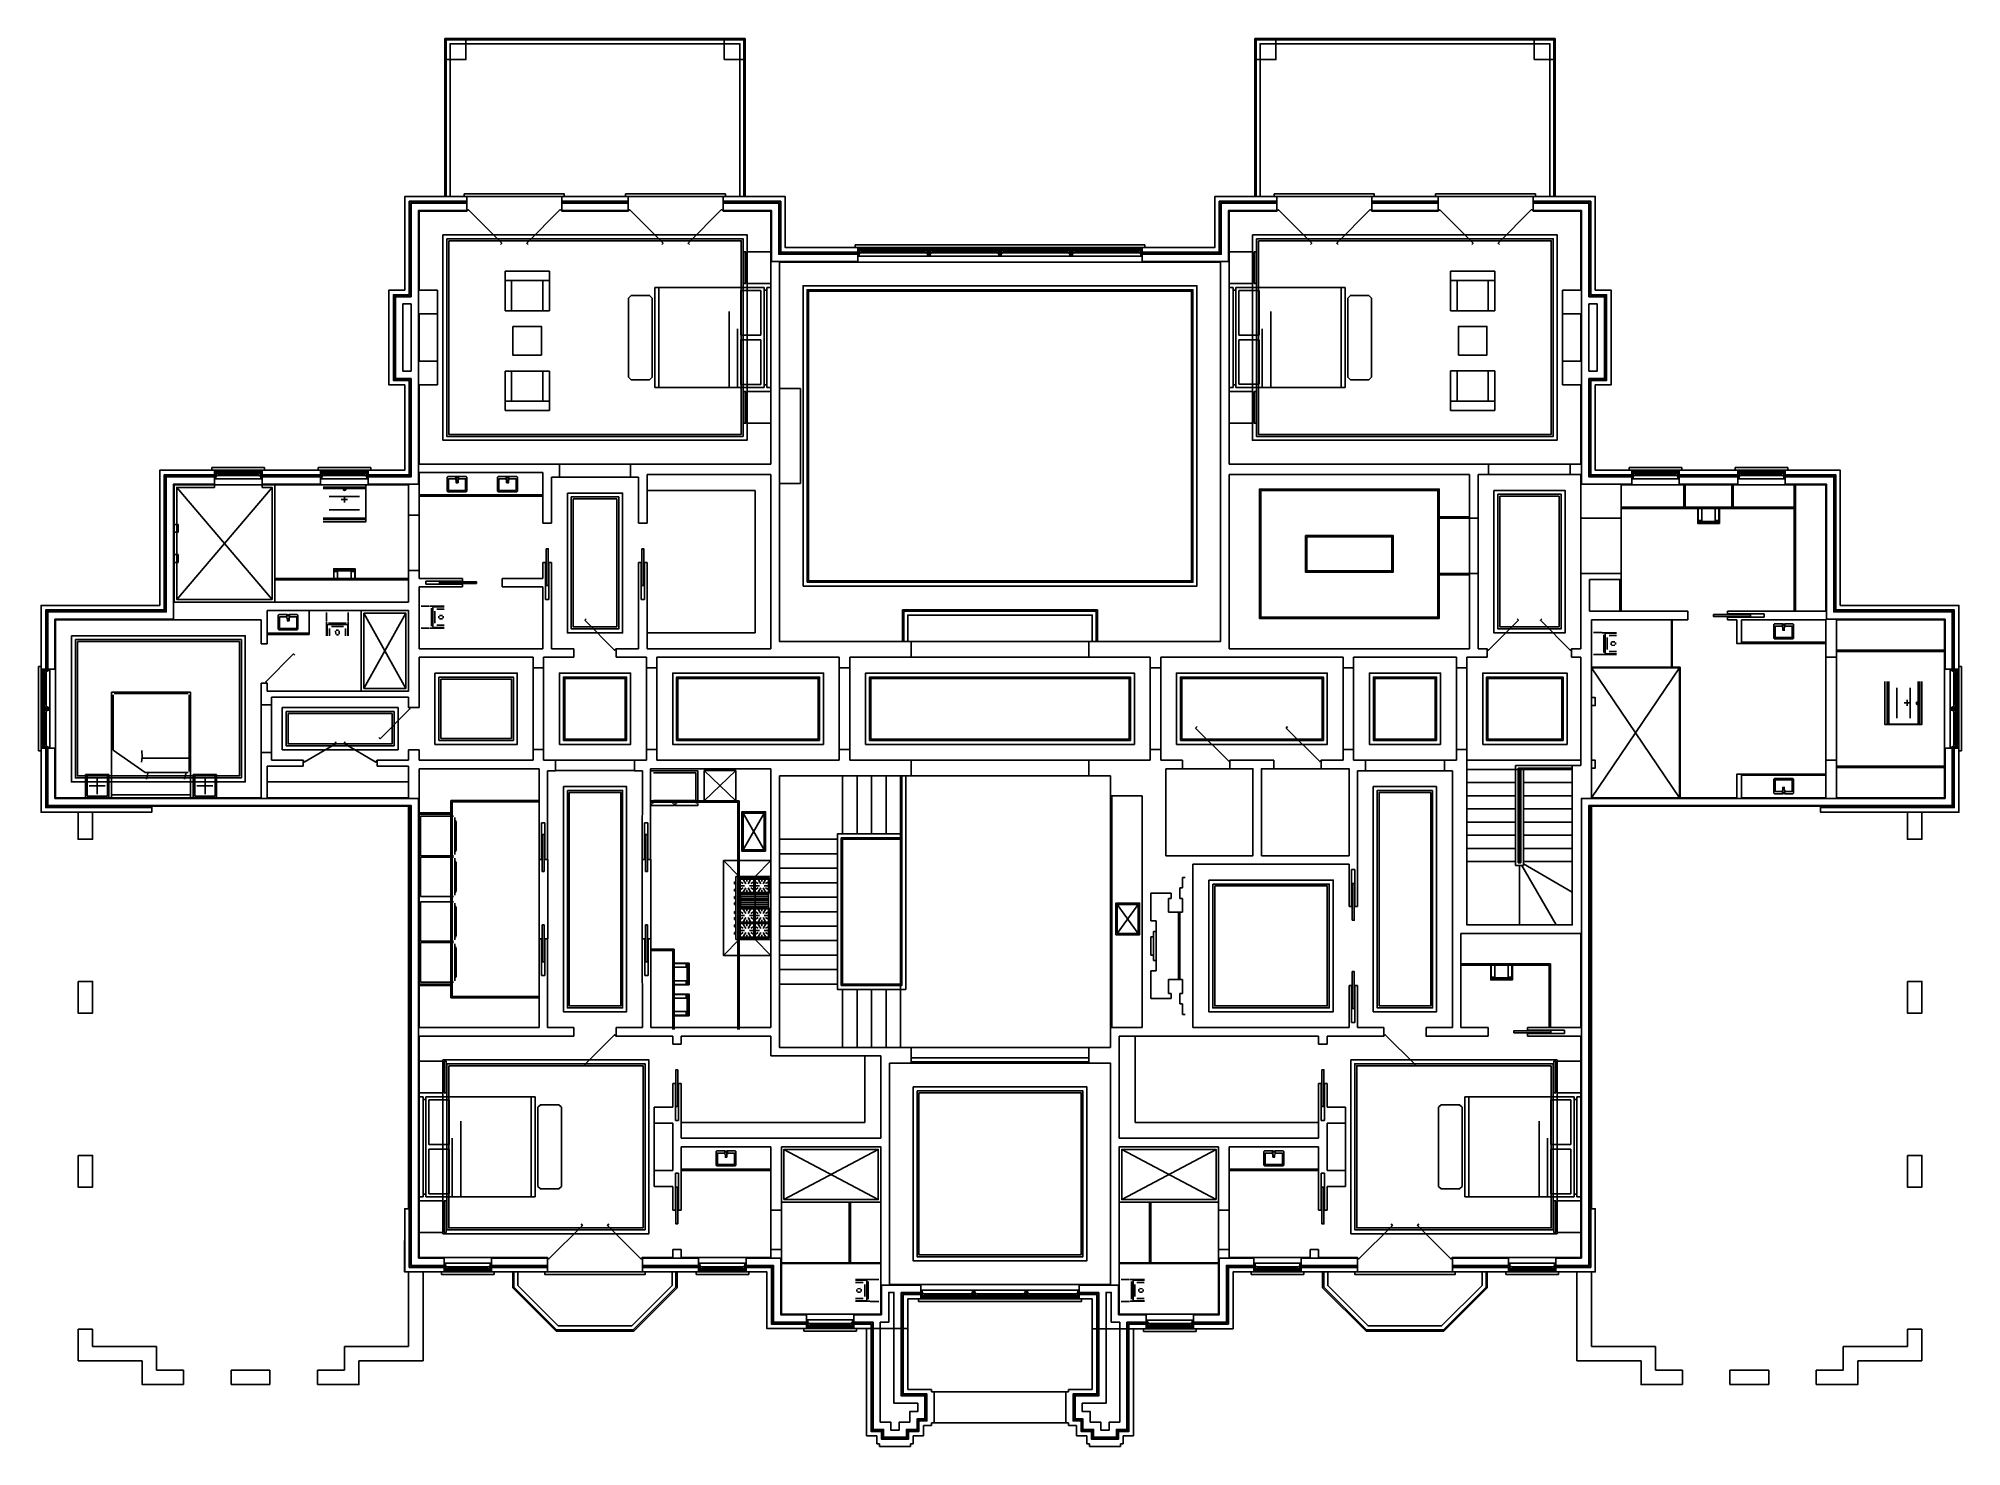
# Model space of a CAD drawing. Header units: metres. Extents: x -730 to 730, y 0 to 1069.
import ezdxf

# ---------------------------------------------------------------- set-up
doc = ezdxf.new("R2010")
doc.units = ezdxf.units.M

msp = doc.modelspace()

# ---------------------------------------------------------------- linework, layer by layer
for p, q in [((-263.5, 489), (-263.5, 488)), ((-248.5, 489), (-248.5, 488)), ((-245.5, 489), (-245.5, 488)), ((-230.5, 489), (-230.5, 488))]:
    msp.add_line(p, q)
for points in [[(-264.5, 513), (-229.5, 513), (-229.5, 489), (-264.5, 489)], [(-263, 511.5), (-231, 511.5), (-231, 490.5), (-263, 490.5)], [(-264.5, 488), (-264.5, 486.5), (-247.5, 486.5), (-247.5, 488)], [(-229.5, 488), (-229.5, 486.5), (-246.5, 486.5), (-246.5, 488)]]:
    msp.add_lwpolyline(points)
at = {"layer": 'Defpoints'}
msp.add_lwpolyline([(449, 486), (449, 180.5), (452, 180.5), (452, 132.5), (177, 132.5), (177, 89.4), (101.4, 89.4), (70, 89.4), (70, 112), (-70, 112), (-70, 89.5), (-177, 89.5), (-177, 132.5), (-452.1, 132.5), (-452, 180.5), (-449, 180.5), (-449, 486), (-644, 486), (-644, 481.5), (-728, 481.5), (-728, 638.5), (-638, 638.5), (-638, 741.1), (-452, 741.1), (-452, 805.8), (-464, 805.8), (-464, 877.8), (-452, 877.8), (-452, 948.8), (-163, 948.8), (-163, 910.1), (163, 910.1), (163, 948.8), (452, 948.9), (452, 877.8), (464, 877.8), (464, 805.8), (451.9, 805.8), (451.9, 741.1), (638, 741.1), (638, 638.5), (728, 638.5), (728, 481.5), (623, 481.5), (623, 486), (449, 486)], dxfattribs=at)
for points, elevation in [([(-167.5, 899.1), (167.5, 899.1), (167.5, 611.1), (-167.5, 611.1)], -0.3), ([(126, 514.5), (192, 514.5), (192, 448.5), (126, 448.5)], -0.3), ([(198.5, 448.5), (265, 448.5), (265, 514.5), (198.5, 514.5)], -0.3), ([(354.5, 514), (434.5, 514), (434.5, 396), (354.5, 396)], -0.1), ([(-167.5, 509), (-75.5, 509), (-75.5, 303), (-167.5, 303)], -0.3)]:
    msp.add_lwpolyline(points, close=True, dxfattribs=dict(at, elevation=elevation))
msp.add_lwpolyline([(-84, 291), (84, 291), (84, 123), (67.5, 123), (67.5, 123), (-67.6, 123), (-67.6, 123), (-84, 123)], close=True, dxfattribs=at)
at = {"layer": 'FP-Above'}
for p, q in [((-334.5, 745.8), (-280.5, 745.8)), ((-334.5, 735.8), (-280.5, 735.8)), ((-441, 722.3), (-347, 722.3)), ((-186, 725.8), (-268, 725.8)), ((-186, 725.8), (-186, 617.6)), ((441, 704.7), (441, 662.7)), ((471.5, 704.7), (471.5, 662.7)), ((-268, 617.6), (-186, 617.6)), ((67.5, 599.1), (-67.5, 599.1)), ((-354.5, 529), (-354.5, 591.1)), ((-346.5, 591.1), (-346.5, 529)), ((-268.5, 591.1), (-268.5, 529)), ((-260.5, 529), (-260.5, 591.1)), ((-122, 591.1), (-122, 529)), ((-114, 529), (-114, 591.1)), ((114, 529), (114, 591.1)), ((122, 591.1), (122, 529)), ((260.5, 529), (260.5, 591.1)), ((268.5, 591.1), (268.5, 529)), ((346.5, 591.1), (346.5, 529)), ((354.5, 529), (354.5, 591.1)), ((-561, 562.9), (-561, 526.9)), ((-553, 562.9), (-553, 526.9)), ((-337.5, 521), (-277.5, 521)), ((-337.5, 513.1), (-277.5, 513.1)), ((-67.5, 521), (67.5, 521)), ((337.5, 521), (277.5, 521)), ((337.5, 513), (277.5, 513)), ((-67.5, 509), (67.5, 509)), ((-417, 490.5), (-350, 490.5)), ((-265.1, 490.1), (-198, 490.1)), ((-349.9, 385.5), (-349.9, 445.5)), ((-343.3, 445.5), (-343.3, 385.5)), ((-271.8, 445.5), (-271.8, 385.5)), ((-265.2, 385.5), (-265.2, 445.5)), ((-210, 444.8), (-198, 432.8)), ((-174, 444.8), (-186, 432.8)), ((-210, 372.8), (-198, 384.8)), ((-174, 372.8), (-186, 384.8)), ((418, 366.5, 0.3), (418, 318, 0.3)), ((-417, 340.5), (-350, 340.5)), ((102.5, 311.5), (102.5, 246)), ((-102.5, 296.5), (-102.5, 246)), ((-67.5, 303), (67.5, 303)), ((-102.5, 246), (-242, 246)), ((102.5, 246), (241.9, 246)), ((-113.5, 185.5), (-113.5, 139.5)), ((113.5, 185.5), (113.5, 139.5)), ((-50, 18), (50, 18))]:
    msp.add_line(p, q, dxfattribs=at)
at = {"layer": 'FP-Above', "color": 8}
for p, q in [((146.5, 438), (146.5, 322)), ((135.5, 405.5), (135.5, 354.5)), ((116.5, 373), (116.5, 387)), ((118.5, 391), (118.5, 369))]:
    msp.add_line(p, q, dxfattribs=at)
at = {"layer": 'FP-Above'}
for points, elevation in [([(-423, 919.8), (-192, 919.8), (-192, 763.8), (-423, 763.8)], -0.3), ([(-420, 916.8), (-195, 916.8), (-195, 766.8), (-420, 766.8)], -0.3), ([(-418.5, 915.3), (-196.5, 915.3), (-196.5, 768.3), (-418.5, 768.3)], -0.3), ([(-149.5, 653.1), (149.5, 653.1), (149.5, 881.1), (-149.5, 881.1)], -0.3), ([(-146.5, 656.1), (146.5, 656.1), (146.5, 878.1), (-146.5, 878.1)], -0.3), ([(-145.5, 657.1), (145.5, 657.1), (145.5, 877.1), (-145.5, 877.1)], -0.3), ([(375, 725.8), (429, 725.8), (429, 617.6), (375, 617.6)], -0.3), ([(378, 722.8), (426, 722.8), (426, 620.6), (378, 620.6)], -0.3), ([(379.5, 721.3), (424.5, 721.3), (424.5, 622.1), (379.5, 622.1)], -0.3), ([(-134, 533), (-248.5, 533), (-248.5, 587.1), (-134, 587.1)], -0.3), ([(-137, 536), (-245.5, 536), (-245.5, 584.1), (-137, 584.1)], -0.3), ([(-102, 533), (102, 533), (102, 587.1), (-102, 587.1)], -0.7), ([(-99, 536), (99, 536), (99, 584.1), (-99, 584.1)], -0.7), ([(134, 533), (248.5, 533), (248.5, 587.1), (134, 587.1)], -0.3), ([(137, 536), (245.5, 536), (245.5, 584.1), (137, 584.1)], -0.3), ([(334.5, 533), (280.5, 533), (280.5, 587.1), (334.5, 587.1)], -0.3), ([(331.5, 536), (283.5, 536), (283.5, 584.1), (331.5, 584.1)], -0.3), ([(366.5, 533), (430.5, 533), (430.5, 587.1), (366.5, 587.1)], -0.3), ([(369.5, 536), (427.5, 536), (427.5, 584.1), (369.5, 584.1)], -0.3), ([(-138, 537), (-244.5, 537), (-244.5, 583.1), (-138, 583.1)], -0.3), ([(-98, 537), (98, 537), (98, 583.1), (-98, 583.1)], -0.7), ([(138, 537), (244.5, 537), (244.5, 583.1), (138, 583.1)], -0.3), ([(330.5, 537), (284.5, 537), (284.5, 583.1), (330.5, 583.1)], -0.3), ([(370.5, 537), (426.5, 537), (426.5, 583.1), (370.5, 583.1)], -0.3), ([(-210, 444.8), (-174, 444.8), (-174, 372.8), (-210, 372.8)], -0.3), ([(-198, 432.8), (-186, 432.8), (-186, 384.8), (-198, 384.8)], 0.3), ([(158.5, 430), (253, 430), (253, 330), (158.5, 330)], -0.3), ([(161.5, 427), (250, 427), (250, 333), (161.5, 333)], -0.3), ([(163, 425.5), (248.5, 425.5), (248.5, 334.5), (163, 334.5)], -0.3), ([(-423, 293.5), (-266.5, 293.5), (-266.5, 161.5), (-423, 161.5)], -0.3), ([(423, 293.5), (266.4, 293.5), (266.4, 161.5), (423, 161.5)], -0.3), ([(-420, 290.5), (-269.5, 290.5), (-269.5, 164.5), (-420, 164.5)], -0.3), ([(-418.5, 289), (-271, 289), (-271, 166), (-418.5, 166)], -0.3), ([(420, 290.5), (269.4, 290.5), (269.4, 164.5), (420, 164.5)], -0.3), ([(418.5, 289), (270.9, 289), (270.9, 166), (418.5, 166)], -0.3), ([(-66, 273), (66, 273), (66, 141), (-66, 141)], -0.3), ([(-63, 270), (63, 270), (63, 144), (-63, 144)], -0.3), ([(-61.5, 268.5), (61.5, 268.5), (61.5, 145.5), (-61.5, 145.5)], -0.3)]:
    msp.add_lwpolyline(points, close=True, dxfattribs=dict(at, elevation=elevation))
for points in [[(-328.5, 723.8), (-286.5, 723.8), (-286.5, 617.6), (-328.5, 617.6)], [(-325.5, 720.8), (-289.5, 720.8), (-289.5, 620.6), (-325.5, 620.6)], [(-324, 719.3), (-291, 719.3), (-291, 622.1), (-324, 622.1)], [(-705, 615.5), (-573, 615.5), (-573, 504.5), (-705, 504.5)], [(-702, 612.5), (-576, 612.5), (-576, 507.5), (-702, 507.5)], [(-700.5, 611), (-577.5, 611), (-577.5, 509), (-700.5, 509)], [(-429, 587.1), (-366.5, 587.1), (-366.5, 533), (-429, 533)], [(-426, 584.1), (-369.5, 584.1), (-369.5, 536), (-426, 536)], [(-334.5, 533), (-280.5, 533), (-280.5, 587.1), (-334.5, 587.1)], [(-331.5, 536), (-283.5, 536), (-283.5, 584.1), (-331.5, 584.1)], [(-424.5, 582.6), (-371, 582.6), (-371, 537.5), (-424.5, 537.5)], [(-330.5, 537), (-284.5, 537), (-284.5, 583.1), (-330.5, 583.1)], [(-545, 560.9), (-457, 560.9), (-457, 528.9), (-545, 528.9)], [(-542, 557.9), (-460, 557.9), (-460, 531.9), (-542, 531.9)], [(-540.5, 556.4), (-461.5, 556.4), (-461.5, 533.4), (-540.5, 533.4)], [(-331.5, 501), (-283.5, 501), (-283.5, 330), (-331.5, 330)], [(-328.5, 498), (-286.5, 498), (-286.5, 333), (-328.5, 333)], [(-327, 496.5), (-288, 496.5), (-288, 334.5), (-327, 334.5)], [(331.5, 501), (283.4, 501), (283.4, 330), (331.5, 330)], [(328.5, 498), (286.4, 498), (286.4, 333), (328.5, 333)], [(327, 496.5), (287.9, 496.5), (287.9, 334.5), (327, 334.5)]]:
    msp.add_lwpolyline(points, close=True, dxfattribs=at)
for points in [[(-449, 707), (-449, 665)], [(-441, 707), (-441, 665)], [(350, 366.5), (418, 366.5)], [(-174, 179.5), (-174, 149.5)], [(-166, 179.5), (-166, 149.5)], [(165.9, 179.5), (165.9, 149.5)], [(173.9, 179.5), (173.9, 149.5)]]:
    msp.add_lwpolyline(points, dxfattribs=at)
at = {"layer": 'FP-Above', "elevation": -0.3}
for points in [[(-67.5, 611.1), (67.5, 611.1)], [(354.5, 521), (441, 521)], [(-556.5, 504.5), (-449, 504.5)], [(-417, 490.5), (-417, 415.5)], [(-198, 490.1), (-198, 316.5)], [(85, 494), (85, 318)], [(-417, 340.5), (-417, 415.5)], [(-265.3, 376.5), (-248.3, 376.5)], [(-248.4, 316.5), (-248.3, 376.5)]]:
    msp.add_lwpolyline(points, dxfattribs=at)
at = {"layer": 'FP-Balcony', "elevation": -0.3}
for points in [[(-421.5, 948.8), (-421.5, 1068.8), (-193.5, 1068.8), (-193.5, 948.8)], [(-420.5, 948.8), (-420.5, 1067.8), (-194.5, 1067.8), (-194.5, 948.8)], [(193.5, 948.8), (193.5, 1068.8), (421.5, 1068.8), (421.5, 948.8)], [(194.5, 948.8), (194.5, 1067.8), (420.5, 1067.8), (420.5, 948.8)], [(-417.5, 948.8), (-417.5, 1064.8), (-197.5, 1064.8), (-197.5, 948.8)], [(197.5, 948.8), (197.5, 1064.8), (417.5, 1064.8), (417.5, 948.8)]]:
    msp.add_lwpolyline(points, dxfattribs=at)
at = {"layer": 'FP-Balcony'}
for points in [[(-370, 132.5), (-370, 120.5), (-337.1, 87.6), (-278, 87.6), (-245, 120.5), (-245, 132.5)], [(-369, 132.5), (-369, 120.9), (-336.7, 88.6), (-278.4, 88.6), (-246, 120.9), (-246, 132.5)], [(-366, 132.5), (-366, 122.2), (-335.4, 91.6), (-279.6, 91.6), (-249, 122.2), (-249, 132.5)], [(370, 132.5), (370, 120.5), (337, 87.6), (277.9, 87.6), (244.9, 120.5), (244.9, 132.5)], [(369, 132.5), (369, 120.9), (336.6, 88.6), (278.3, 88.6), (245.9, 120.9), (245.9, 132.5)], [(366, 132.5), (366, 122.2), (335.3, 91.6), (279.5, 91.6), (248.9, 122.2), (248.9, 132.5)]]:
    msp.add_lwpolyline(points, dxfattribs=at)
at = {"layer": 'FP-Below'}
for p, q in [((-449, 132.5), (-449, 76)), ((-438, 65), (-438, 132.5)), ((438, 132.5), (438, 65)), ((449, 76), (449, 132.5)), ((-700, 65), (-700, 89)), ((-700, 89), (-689, 89)), ((-689, 89), (-689, 76)), ((689, 76), (689, 89)), ((689, 89), (700, 89)), ((700, 89), (700, 65)), ((-689, 76), (-640.3, 76)), ((-449, 76), (-497.8, 76)), ((497.7, 76), (449, 76)), ((640.2, 76), (689, 76)), ((-651.3, 65), (-700, 65)), ((-486.8, 65), (-438, 65)), ((438, 65), (486.7, 65)), ((700, 65), (651.2, 65)), ((-619.8, 47), (-619.8, 58)), ((-583.8, 47), (-583.8, 58)), ((-554.3, 47), (-554.3, 58)), ((-518.3, 47), (-518.3, 58)), ((518.2, 47), (518.2, 58)), ((554.2, 47), (554.2, 58)), ((583.7, 47), (583.7, 58)), ((619.7, 47), (619.7, 58)), ((619.7, 47), (619.7, 58))]:
    msp.add_line(p, q, dxfattribs=at)
at = {"layer": 'FP-Below', "elevation": -0.3}
for points in [[(-421.5, 1052.8), (-405.5, 1052.8), (-405.5, 1068.8), (-421.5, 1068.8)], [(-209.5, 1052.8), (-193.5, 1052.8), (-193.5, 1068.8), (-209.5, 1068.8)], [(193.5, 1052.8), (209.5, 1052.8), (209.5, 1068.8), (193.5, 1068.8)], [(405.5, 1052.8), (421.5, 1052.8), (421.5, 1068.8), (405.5, 1068.8)], [(-700, 353), (-689, 353), (-689, 329), (-700, 329)], [(689, 353), (700, 353), (700, 329), (689, 329)], [(-700, 221), (-689, 221), (-689, 197), (-700, 197)], [(689, 221), (700, 221), (700, 197), (689, 197)]]:
    msp.add_lwpolyline(points, close=True, dxfattribs=at)
for points in [[(-700, 481.5), (-700, 461), (-689, 461), (-689, 481.5)], [(700, 481.5), (700, 461), (689, 461), (689, 481.5)], [(-640.3, 76), (-640.3, 58), (-619.8, 58)], [(-497.8, 76), (-497.8, 58), (-518.3, 58)], [(497.7, 76), (497.7, 58), (518.2, 58)], [(640.2, 76), (640.2, 58), (619.7, 58)], [(-651.3, 65), (-651.3, 47), (-619.8, 47)], [(-486.8, 65), (-486.8, 47), (-518.3, 47)], [(486.7, 65), (486.7, 47), (518.2, 47)], [(651.2, 65), (651.2, 47), (619.7, 47)], [(-554.3, 58), (-583.8, 58)], [(-554.3, 47), (-583.8, 47)], [(554.2, 58), (583.7, 58)], [(554.2, 47), (583.7, 47)]]:
    msp.add_lwpolyline(points, dxfattribs=at)
at = {"layer": 'FP-Door'}
msp.add_line((-50, 41.4), (50, 41.4), dxfattribs=at)
for points in [[(-379.3, 912.4), (-378.3, 913.4), (-403.7, 938.9), (-404.8, 937.8)], [(-358.3, 912.4), (-359.3, 913.4), (-333.9, 938.9), (-332.8, 937.8)], [(-256.8, 912.4), (-255.8, 913.4), (-281.2, 938.9), (-282.3, 937.8)], [(-235.8, 912.4), (-236.8, 913.4), (-211.4, 938.9), (-210.3, 937.8)], [(235.7, 912.4), (236.7, 913.4), (211.3, 938.9), (210.2, 937.8)], [(256.7, 912.4), (255.7, 913.4), (281.1, 938.9), (282.2, 937.8)], [(358.2, 912.4), (359.2, 913.4), (333.8, 938.9), (332.7, 937.8)], [(379.2, 912.4), (378.2, 913.4), (403.6, 938.9), (404.7, 937.8)], [(-314.2, 628.2), (-315.2, 627.2), (-292.6, 604.5), (-291.5, 605.6)], [(392.6, 628.2), (393.6, 627.2), (371, 604.5), (370, 605.6)], [(411.3, 628.2), (410.3, 627.2), (432.9, 604.5), (434, 605.6)], [(-535.3, 600.6), (-536.3, 601.7), (-557.5, 580.5), (-556.5, 579.4)], [(-471.7, 538.3), (-470.6, 537.2), (-448, 559.9), (-449, 560.9)], [(149.6, 546.5), (148.5, 545.4), (174, 519.9), (175.1, 521)], [(218.4, 546.5), (217.3, 545.4), (242.8, 519.9), (243.8, 521)], [(-504.8, 534.9), (-504, 533.6), (-528.3, 519.6), (-529, 520.9)], [(-497.3, 534.9), (-498, 533.6), (-473.8, 519.6), (-473, 520.9)], [(-314.2, 288.9), (-315.2, 289.9), (-292.6, 312.6), (-291.5, 311.5)], [(314.1, 288.9), (315.1, 289.9), (292.5, 312.6), (291.4, 311.5)], [(-318.1, 169), (-317, 167.9), (-342.5, 142.4), (-343.5, 143.5)], [(-297, 169), (-298.1, 167.9), (-272.6, 142.4), (-271.5, 143.5)], [(296.9, 169), (298, 167.9), (272.5, 142.4), (271.5, 143.5)], [(318, 169), (316.9, 167.9), (342.4, 142.4), (343.5, 143.5)]]:
    msp.add_lwpolyline(points, dxfattribs=at)
for points in [[(-344.5, 681.5), (-343, 681.5), (-343, 653.5), (-344.5, 653.5)], [(-272, 681.5), (-270.5, 681.5), (-270.5, 653.5), (-272, 653.5)], [(-397.5, 655), (-397.5, 656.5), (-425.5, 656.5), (-425.5, 655)], [(541.8, 631.5), (541.8, 630), (569.8, 630), (569.8, 631.5)]]:
    msp.add_lwpolyline(points, close=True, dxfattribs=at)
at = {"layer": 'FP-Door', "elevation": -0.3}
for points in [[(-346.2, 436.5), (-347.7, 436.5), (-347.7, 464.5), (-346.2, 464.5)], [(-269.2, 436.5), (-267.7, 436.5), (-267.7, 464.5), (-269.2, 464.5)], [(267.5, 399.5), (269, 399.5), (269, 427.5), (267.5, 427.5)], [(-346, 396), (-347.5, 396), (-347.5, 368), (-346, 368)], [(-269.2, 396), (-267.7, 396), (-267.7, 368), (-269.2, 368)], [(267.5, 360.5), (269, 360.5), (269, 332.5), (267.5, 332.5)], [(390.1, 314), (390.1, 315.5), (418.1, 315.5), (418.1, 314)], [(-244.5, 286), (-246, 286), (-246, 258), (-244.5, 258)], [(244.4, 286), (245.9, 286), (245.9, 258), (244.4, 258)], [(-244.5, 169), (-246, 169), (-246, 197), (-244.5, 197)], [(244.4, 169), (245.9, 169), (245.9, 197), (244.4, 197)]]:
    msp.add_lwpolyline(points, close=True, dxfattribs=at)
at = {"layer": 'FP-Fixture'}
for p, q in [((-192, 905.8), (-193, 905.8)), ((192, 905.8), (193, 905.8)), ((-262, 803.8), (-262, 879.8)), ((-262, 879.8), (-179, 879.8)), ((-259, 803.8), (-259, 879.8)), ((-196.8, 843.5), (-196.8, 877.4)), ((-196.8, 877.4), (-181.5, 877.4)), ((-181.5, 877.4), (-181.5, 843.5)), ((-179, 879.8), (-179, 803.8)), ((-177, 877.8), (-179, 877.8)), ((-177, 879.8), (-177, 803.8)), ((-177, 879.8), (-174, 879.8)), ((-174, 879.8), (-174, 803.8)), ((174, 879.8), (174, 803.8)), ((177, 879.8), (174, 879.8)), ((177, 879.8), (177, 803.8)), ((177, 877.8), (179, 877.8)), ((179, 879.8), (179, 803.8)), ((262, 879.8), (179, 879.8)), ((181.4, 877.4), (181.4, 843.6)), ((196.7, 877.4), (181.4, 877.4)), ((196.7, 843.6), (196.7, 877.4)), ((259, 803.8), (259, 879.8)), ((262, 803.8), (262, 879.8)), ((-205.7, 861.5), (-205.7, 803.8)), ((205.6, 861.5), (205.6, 803.8)), ((-199.2, 848.3), (-199.2, 803.8)), ((199.1, 848.3), (199.1, 803.8)), ((-181.5, 843.5), (-196.8, 843.5)), ((-196.8, 840.1), (-196.8, 806.2)), ((-181.5, 840.1), (-196.8, 840.1)), ((-181.5, 806.2), (-181.5, 840.1)), ((181.4, 843.6), (196.7, 843.6)), ((181.4, 806.3), (181.4, 840.1)), ((181.4, 840.1), (196.7, 840.1)), ((196.7, 840.1), (196.7, 806.3)), ((-179, 803.8), (-262, 803.8)), ((-196.8, 806.2), (-181.5, 806.2)), ((-177, 805.8), (-179, 805.8)), ((-177, 803.8), (-174, 803.8)), ((177, 803.8), (174, 803.8)), ((177, 805.8), (179, 805.8)), ((179, 803.8), (262, 803.8)), ((196.7, 806.3), (181.4, 806.3)), ((192, 799.8), (193, 799.8)), ((-192, 777.8), (-193, 777.8)), ((192, 777.8), (193, 777.8)), ((-412.5, 736.1), (-412.5, 735.8)), ((-412, 736.1), (-412, 735.8)), ((-374.1, 736.1), (-374.1, 735.8)), ((-373.6, 736.1), (-373.6, 735.8)), ((519.2, 730.1), (519.2, 712.1)), ((556.7, 730.1), (556.7, 712.1)), ((603, 730.1), (603, 634)), ((-625, 643), (-552.7, 728.1)), ((-552.7, 643), (-625, 728.1)), ((-500.1, 718.8), (-495.5, 718.8)), ((-497.8, 716.5), (-497.8, 721.1)), ((-441, 721.3), (-347, 721.3)), ((356.5, 705.7, -0.3), (332.5, 705.7, -0.3)), ((356.5, 704.7, -0.3), (332.5, 704.7, -0.3)), ((519.2, 712.1), (556.7, 712.1)), ((-550.7, 659), (-449, 659)), ((356.5, 662.7, -0.3), (332.5, 662.7, -0.3)), ((356.5, 661.7, -0.3), (332.5, 661.7, -0.3)), ((-556.5, 616.5), (-556.5, 634.5)), ((-556.5, 634.5), (-524.5, 634.5)), ((-540.7, 631.2), (-540.7, 631)), ((-540.2, 631.2), (-540.2, 631)), ((-524.5, 634.5), (-524.5, 616.5)), ((-511.3, 626.5), (-511.3, 633)), ((-496.3, 634.5), (-509.8, 634.5)), ((-494.8, 626.5), (-494.8, 633)), ((-483, 632.5, 0.3), (-451, 575.5, 0.3)), ((-483, 575.5, 0.3), (-451, 632.5, 0.3)), ((-441, 622.8), (-441, 636.3)), ((-433.1, 637.8), (-439.5, 637.8)), ((-421.9, 637.8), (-432.7, 637.8)), ((-431.6, 629.6), (-431.6, 636.3)), ((-431.6, 629.6), (-431.6, 622.8)), ((-431.4, 636.1), (-431.4, 629.6)), ((-431.4, 623), (-431.4, 629.6)), ((-430.5, 637.1), (-430.9, 637.1)), ((-430.9, 636.6), (-430.5, 636.6)), ((-430.5, 622.1), (-430.5, 637)), ((-421.9, 637.4), (-430.1, 637.4)), ((-429.1, 634.1), (-429.1, 625)), ((-427.6, 635.7), (-422, 635.7)), ((-426.1, 630.4), (-426.1, 629.6)), ((-426.1, 628.7), (-426.1, 629.6)), ((-423.3, 630.8), (-425.6, 630.9)), ((-423.3, 628.3), (-425.6, 628.2)), ((-422.8, 629.6), (-422.8, 630.3)), ((-422.8, 629.5), (-422.8, 628.8)), ((-556.5, 617.5), (-524.5, 617.5)), ((-556.5, 616.5), (-524.5, 616.5)), ((-511.3, 615.3), (-511.3, 626.1)), ((-510.9, 615.4), (-510.9, 623.6)), ((-510.6, 624), (-510.6, 624.3)), ((-495.6, 624), (-510.5, 624)), ((-510.1, 624.3), (-510.1, 624)), ((-503, 625), (-509.8, 625)), ((-509.6, 624.9), (-503, 624.9)), ((-509.2, 621), (-509.2, 615.5)), ((-507.6, 622.5), (-498.4, 622.5)), ((-504.3, 616.7), (-504.4, 619.1)), ((-503.9, 619.6), (-503, 619.6)), ((-503, 616.2), (-503.8, 616.2)), ((-503, 625), (-496.3, 625)), ((-496.5, 624.9), (-503, 624.9)), ((-502.2, 619.6), (-503, 619.6)), ((-503, 616.2), (-502.3, 616.2)), ((-501.8, 616.7), (-501.7, 619.1)), ((-496.9, 621), (-496.9, 615.5)), ((-495.9, 624.3), (-495.9, 624)), ((-495.5, 624), (-495.5, 624.3)), ((-495.2, 615.4), (-495.2, 623.6)), ((-494.8, 615.3), (-494.8, 626.1)), ((-433.1, 621.3), (-439.5, 621.3)), ((-421.9, 621.3), (-432.7, 621.3)), ((-430.9, 622.5), (-430.5, 622.5)), ((-430.5, 622), (-430.9, 622)), ((-421.9, 621.7), (-430.1, 621.7)), ((-427.6, 623.4), (-422, 623.4)), ((449, 616.2), (449, 602.7)), ((456.9, 617.8), (450.5, 617.8)), ((468.1, 617.7), (457.3, 617.7)), ((458.4, 609.5), (458.4, 616.2)), ((458.6, 616), (458.6, 609.5)), ((459.5, 617), (459.1, 617)), ((459.1, 616.6), (459.5, 616.6)), ((459.5, 617), (459.5, 602)), ((468.1, 617.4), (459.9, 617.4)), ((460.9, 604.9), (460.9, 614.1)), ((462.4, 615.6), (468, 615.6)), ((563, 627.5), (563, 609.5)), ((627, 627.5), (563, 627.5)), ((594.8, 624.2), (594.8, 624)), ((595.3, 624.2), (595.3, 624)), ((627, 609.5), (627, 627.5)), ((456.9, 601.2), (450.5, 601.2)), ((468.1, 601.2), (457.3, 601.2)), ((458.4, 609.5), (458.4, 602.7)), ((458.6, 603), (458.6, 609.5)), ((459.1, 602.4), (459.5, 602.4)), ((459.5, 602), (459.1, 602)), ((468.1, 601.6), (459.9, 601.6)), ((462.4, 603.4), (468, 603.4)), ((463.9, 610.4), (463.9, 609.5)), ((463.9, 608.6), (463.9, 609.5)), ((466.7, 610.8), (464.4, 610.9)), ((466.7, 608.2), (464.4, 608.1)), ((467.2, 609.5), (467.2, 610.3)), ((467.2, 609.5), (467.2, 608.7)), ((627, 610.5), (563, 610.5)), ((627, 609.5), (563, 609.5)), ((449, 492.5), (515.8, 591, 0.3)), ((449, 591, 0.3), (515.8, 492.5)), ((686.4, 564.5), (691, 564.5)), ((688.7, 566.8), (688.7, 562.2)), ((-200.6, 513.1), (-224.6, 490.1)), ((-224.6, 513.1), (-200.6, 490.1)), ((563, 492.5), (563, 510.5)), ((627, 510.5), (563, 510.5)), ((627, 509.5), (563, 509.5)), ((627, 510.5), (627, 492.5)), ((-416, 489.5), (-413, 489.5)), ((-413, 489.5), (-350, 489.5)), ((-265.1, 489.1), (-199, 489.1)), ((627, 492.5), (563, 492.5)), ((594.8, 495.8), (594.8, 496)), ((595.3, 495.8), (595.3, 496)), ((-416, 481, -0.3), (-441, 481, -0.3)), ((-416, 480, -0.3), (-441, 480, -0.3)), ((-440, 448.5), (-440, 478.5)), ((-440, 478.5), (-418, 478.5)), ((-418, 478.5), (-415, 478.5)), ((-414, 477.5), (-414, 449.5)), ((-418, 448.5), (-440, 448.5)), ((-440, 417.5), (-440, 447.5)), ((-440, 447.5), (-418, 447.5)), ((-415, 448.5), (-418, 448.5)), ((-418, 447.5), (-415, 447.5)), ((-414, 446.5), (-414, 418.5)), ((-418, 417.5), (-440, 417.5)), ((-440, 413.5), (-440, 383.5)), ((-418, 413.5), (-440, 413.5)), ((-415, 417.5), (-418, 417.5)), ((-415, 413.5), (-418, 413.5)), ((-414, 384.5), (-414, 412.5)), ((136.5, 405.5), (136.5, 354.5)), ((-440, 383.5), (-418, 383.5)), ((-440, 382.5), (-440, 352.5)), ((-418, 382.5), (-440, 382.5)), ((-418, 383.5), (-415, 383.5)), ((-415, 382.5), (-418, 382.5)), ((-414, 353.5), (-414, 381.5)), ((-416, 351, -0.3), (-441, 351, -0.3)), ((-440, 352.5), (-418, 352.5)), ((-418, 352.5), (-415, 352.5)), ((-416, 350, -0.3), (-441, 350, -0.3)), ((-416, 341.5), (-413, 341.5)), ((-413, 341.5), (-350, 341.5)), ((-423, 291.5, 0.3), (-422, 291.5, 0.3)), ((423, 291.5, 0.3), (422, 291.5, 0.3)), ((-441, 265.5), (-441, 189.5)), ((-438, 265.5), (-441, 265.5)), ((-438, 265.5), (-438, 189.5)), ((-438, 263.5), (-436, 263.5)), ((-436, 265.5), (-436, 189.5)), ((-353, 265.5), (-436, 265.5)), ((-433.6, 263.1), (-433.6, 229.2)), ((-418.3, 263.1), (-433.6, 263.1)), ((-423, 269.5, 0.3), (-422, 269.5, 0.3)), ((-418.3, 229.2), (-418.3, 263.1)), ((-356, 189.5), (-356, 265.5)), ((-353, 189.5), (-353, 265.5)), ((353, 189.5), (353, 265.5)), ((353, 265.5), (436, 265.5)), ((356, 189.5), (356, 265.5)), ((418.2, 229.2), (418.2, 263.1)), ((418.2, 263.1), (433.5, 263.1)), ((422.9, 273.5), (421.9, 273.5)), ((423, 269.5, 0.3), (422, 269.5, 0.3)), ((433.5, 263.1), (433.5, 229.2)), ((436, 265.5), (436, 189.5)), ((438, 263.5), (436, 263.5)), ((438, 265.5), (438, 189.5)), ((438, 265.5), (441, 265.5)), ((441, 265.5), (441, 189.5)), ((-415.9, 234), (-415.9, 189.5)), ((-409.4, 247.1), (-409.4, 189.5)), ((409.3, 247.1), (409.3, 189.5)), ((415.8, 234), (415.8, 189.5)), ((-433.6, 229.2), (-418.3, 229.2)), ((-433.6, 191.9), (-433.6, 225.8)), ((-433.6, 225.8), (-418.3, 225.8)), ((-418.3, 225.8), (-418.3, 191.9)), ((-242, 209.5), (-242, 227.5)), ((-242, 227.5), (-174, 227.5)), ((-208.3, 224.2), (-208.3, 224)), ((-207.8, 224.2), (-207.8, 224)), ((-174, 227.5), (-174, 209.5)), ((-164, 225.5, 0.3), (-92.5, 187.5, 0.3)), ((-164, 187.5, 0.3), (-92.5, 225.5, 0.3)), ((164, 187.5, 0.3), (92.5, 225.5, 0.3)), ((164, 225.5, 0.3), (92.5, 187.5, 0.3)), ((173.9, 227.5), (173.9, 209.5)), ((241.9, 227.5), (173.9, 227.5)), ((207.7, 224.2), (207.7, 224)), ((208.2, 224.2), (208.2, 224)), ((241.9, 209.5), (241.9, 227.5)), ((433.5, 229.2), (418.2, 229.2)), ((418.2, 225.8), (418.2, 191.9)), ((433.5, 225.8), (418.2, 225.8)), ((433.5, 191.9), (433.5, 225.8)), ((-242, 210.5), (-174, 210.5)), ((-242, 209.5), (-174, 209.5)), ((241.9, 210.5), (173.9, 210.5)), ((241.9, 209.5), (173.9, 209.5)), ((-438, 191.5), (-436, 191.5)), ((-418.3, 191.9), (-433.6, 191.9)), ((418.2, 191.9), (433.5, 191.9)), ((438, 191.5), (436, 191.5)), ((-438, 189.5), (-441, 189.5)), ((-436, 189.5), (-353, 189.5)), ((-423, 185.5, 0.3), (-422, 185.5, 0.3)), ((-114.5, 185.5), (-114.5, 139.5)), ((114.5, 185.5), (114.5, 139.5)), ((436, 189.5), (353, 189.5)), ((423, 185.5, 0.3), (422, 185.5, 0.3)), ((438, 189.5), (441, 189.5)), ((-423, 163.5, 0.3), (-422, 163.5, 0.3)), ((423, 163.5, 0.3), (422, 163.5, 0.3)), ((-109.7, 126.7), (-98.9, 126.7)), ((-109.7, 126.4), (-101.5, 126.4)), ((-104, 124.6), (-109.6, 124.6)), ((-108.8, 118.5), (-108.8, 119.3)), ((-108.8, 118.5), (-108.8, 117.7)), ((-108.3, 119.8), (-106, 119.9)), ((-108.3, 117.2), (-106, 117.1)), ((-105.5, 119.4), (-105.5, 118.5)), ((-105.5, 117.6), (-105.5, 118.5)), ((-102.5, 123.1), (-102.5, 113.9)), ((-101.1, 126), (-100.7, 126)), ((-101.1, 111), (-101.1, 126)), ((-100.7, 125.6), (-101.1, 125.6)), ((-100.2, 125), (-100.2, 118.5)), ((-100.2, 112), (-100.2, 118.5)), ((-100, 118.5), (-100, 125.2)), ((-100, 118.5), (-100, 111.8)), ((-98.5, 126.8), (-92.1, 126.8)), ((-90.5, 111.8), (-90.5, 125.2)), ((90.5, 111.8), (90.5, 125.2)), ((98.4, 126.8), (92, 126.8)), ((109.6, 126.7), (98.8, 126.7)), ((99.9, 118.5), (99.9, 125.2)), ((99.9, 118.5), (99.9, 111.8)), ((100.1, 125), (100.1, 118.5)), ((100.1, 112), (100.1, 118.5)), ((101, 126), (100.6, 126)), ((100.6, 125.6), (101, 125.6)), ((101, 111), (101, 126)), ((109.6, 126.4), (101.4, 126.4)), ((102.4, 123.1), (102.4, 113.9)), ((103.9, 124.6), (109.5, 124.6)), ((105.4, 119.4), (105.4, 118.5)), ((105.4, 117.6), (105.4, 118.5)), ((108.2, 119.8), (105.9, 119.9)), ((108.2, 117.2), (105.9, 117.1)), ((108.7, 118.5), (108.7, 119.3)), ((108.7, 118.5), (108.7, 117.7)), ((-109.7, 110.6), (-101.5, 110.6)), ((-109.7, 110.3), (-98.9, 110.3)), ((-104, 112.4), (-109.6, 112.4)), ((-100.7, 111.4), (-101.1, 111.4)), ((-101.1, 111), (-100.7, 111)), ((-98.5, 110.2), (-92.1, 110.2)), ((98.4, 110.2), (92, 110.2)), ((109.6, 110.3), (98.8, 110.3)), ((100.6, 111.4), (101, 111.4)), ((101, 111), (100.6, 111)), ((109.6, 110.6), (101.4, 110.6)), ((103.9, 112.4), (109.5, 112.4))]:
    msp.add_line(p, q, dxfattribs=at)
for points, elevation in [([(-193, 882.8), (-193, 906.8), (-194.5, 906.8), (-194.5, 882.8)], -0.3), ([(-174, 906.8), (-174, 882.8), (-192, 882.8), (-192, 906.8)], -0.3), ([(174, 906.8), (174, 882.8), (192, 882.8), (192, 906.8)], -0.3), ([(193, 882.8), (193, 906.8), (194.5, 906.8), (194.5, 882.8)], -0.3), ([(-264, 871.8), (-264, 811.8), (-266, 809.8), (-280, 809.8), (-282, 811.8), (-282, 871.8), (-280, 873.8), (-266, 873.8)], -0.3), ([(264, 871.8), (264, 811.8), (266, 809.8), (280, 809.8), (282, 811.8), (282, 871.8), (280, 873.8), (266, 873.8)], -0.3), ([(-193, 800.8), (-193, 776.8), (-194.5, 776.8), (-194.5, 800.8)], -0.3), ([(-174, 776.8), (-174, 800.8), (-192, 800.8), (-192, 776.8)], -0.3), ([(174, 776.8), (174, 800.8), (192, 800.8), (192, 776.8)], -0.3), ([(193, 800.8), (193, 776.8), (194.5, 776.8), (194.5, 800.8)], -0.3), ([(-411.5, 736.3), (-411.5, 736.1), (-413, 736.1), (-413, 736.3)], -0.7), ([(-411.5, 731.6), (-413, 731.6), (-413, 735.6), (-411.5, 735.6)], -0.7), ([(-411.7, 733.6), (-411.7, 731.6), (-412.7, 731.6), (-412.7, 733.6)], -0.7), ([(-374.6, 736.3), (-374.6, 736.1), (-373.1, 736.1), (-373.1, 736.3)], -0.7), ([(-374.6, 731.6), (-373.1, 731.6), (-373.1, 735.6), (-374.6, 735.6)], -0.7), ([(-374.4, 733.6), (-374.4, 731.6), (-373.4, 731.6), (-373.4, 733.6)], -0.7), ([(198, 725.8), (332.5, 725.8), (332.5, 629.6), (198, 629.6)], -0.3), ([(232, 691.6), (298.5, 691.6), (298.5, 663.6), (232, 663.6)], -0.3)]:
    msp.add_lwpolyline(points, close=True, dxfattribs=dict(at, elevation=elevation))
for points in [[(-596.3, 730.1), (-627, 730.1), (-627, 641)], [(-627, 641), (-550.7, 641), (-550.7, 730.1), (-560.3, 730.1)], [(-514, 730.1), (-481.6, 730.1), (-481.6, 701.8), (-514, 701.8)], [(-596.3, 728.1), (-625, 728.1), (-625, 643), (-552.7, 643), (-552.7, 728.1), (-560.3, 728.1)], [(-514, 728.3), (-481.6, 728.3), (-481.6, 703.6), (-514, 703.6)], [(-514, 727.1), (-481.6, 727.1), (-481.6, 704.8), (-514, 704.8)], [(-486.3, 721.2), (-509.3, 721.2)], [(-498.8, 726.4), (-498.7, 726.6), (-498.5, 726.8), (-498.1, 726.9), (-497.7, 726.9), (-497.2, 726.9), (-496.9, 726.8), (-496.7, 726.6), (-496.6, 726.4), (-496.7, 726.2), (-496.9, 726), (-497.2, 725.9), (-497.7, 725.8), (-498.1, 725.9), (-498.5, 726), (-498.7, 726.2)], [(-486.3, 711), (-509.3, 711)], [(-627, 700), (-624, 700), (-624, 694), (-627, 694), (-627, 700)], [(-627, 671.1), (-624, 671.1), (-624, 677.1), (-627, 677.1), (-627, 671.1)], [(-541.2, 631.5), (-547.5, 631.5), (-548, 631), (-548, 620.5), (-547.5, 620), (-533.5, 620), (-533, 620.5), (-533, 631), (-533.5, 631.5), (-539.7, 631.5)], [(-541.5, 629.7), (-547, 629.7), (-547, 621), (-534, 621), (-534, 629.7), (-539.5, 629.7)], [(-539.7, 629), (-539.5, 629), (-539.5, 631), (-541.5, 631), (-541.5, 629), (-541.2, 629)], [(-541.2, 631.5), (-541.2, 631.2), (-539.7, 631.2), (-539.7, 631.5)], [(-541.2, 626.7), (-539.7, 626.7), (-539.7, 630.7), (-541.2, 630.7)], [(-541, 628.7), (-541, 626.7), (-540, 626.7), (-540, 628.7)], [(509.8, 591.5), (509.8, 627.5)], [(510.3, 591.5), (510.3, 627.5)], [(595.8, 624.5), (602, 624.5), (602.5, 624), (602.5, 613.5), (602, 613), (588, 613), (587.5, 613.5), (587.5, 624), (588, 624.5), (594.3, 624.5)], [(596, 622.7), (601.5, 622.7), (601.5, 614), (588.5, 614), (588.5, 622.7), (594, 622.7)], [(594.3, 622), (594, 622), (594, 624), (596, 624), (596, 622), (595.8, 622)], [(595.8, 624.5), (595.8, 624.2), (594.3, 624.2), (594.3, 624.5)], [(595.8, 619.7), (594.3, 619.7), (594.3, 623.7), (595.8, 623.7)], [(595.5, 621.7), (595.5, 619.7), (594.5, 619.7), (594.5, 621.7)], [(635, 603.5), (717, 603.5)], [(516.3, 591.5), (449, 591.5)], [(515.8, 591), (449, 591)], [(515.8, 492.5), (515.8, 591)], [(516.3, 492), (516.3, 591.5)], [(700, 580.7), (700, 548.2), (671.8, 548.2), (671.8, 580.7)], [(698.3, 580.7), (698.3, 548.3), (673.6, 548.3), (673.6, 580.7)], [(697.1, 580.7), (697.1, 548.3), (674.8, 548.3), (674.8, 580.7)], [(681, 553), (681, 575.9)], [(691.1, 553), (691.1, 575.9)], [(449, 568.5), (452, 568.5), (452, 562.5), (449, 562.5), (449, 568.5)], [(696.3, 565.5), (696.5, 565.4), (696.7, 565.1), (696.8, 564.8), (696.9, 564.4), (696.8, 563.9), (696.7, 563.6), (696.5, 563.3), (696.3, 563.3), (696.1, 563.3), (695.9, 563.6), (695.8, 563.9), (695.8, 564.4), (695.8, 564.8), (695.9, 565.1), (696.1, 565.4)], [(635, 516.5), (717, 516.5)], [(595.8, 495.5), (602, 495.5), (602.5, 496), (602.5, 506.5), (602, 507), (588, 507), (587.5, 506.5), (587.5, 496), (588, 495.5), (594.3, 495.5)], [(596, 497.3), (601.5, 497.3), (601.5, 506), (588.5, 506), (588.5, 497.3), (594, 497.3)], [(594.3, 498), (594, 498), (594, 496), (596, 496), (596, 498), (595.8, 498)], [(595.8, 500.3), (594.3, 500.3), (594.3, 496.3), (595.8, 496.3)], [(595.5, 498.3), (595.5, 500.3), (594.5, 500.3), (594.5, 498.3)], [(595.8, 495.5), (595.8, 495.8), (594.3, 495.8), (594.3, 495.5)], [(-413.5, 475.5), (-413.5, 451.5), (-414, 451.5), (-414, 475.5)], [(-413, 474.5), (-413, 452.5), (-413.5, 452.5), (-413.5, 474.5)], [(-413.5, 444.5), (-413.5, 420.5), (-414, 420.5), (-414, 444.5)], [(-413, 443.5), (-413, 421.5), (-413.5, 421.5), (-413.5, 443.5)], [(-413.5, 386.5), (-413.5, 410.5), (-414, 410.5), (-414, 386.5)], [(-413, 387.5), (-413, 409.5), (-413.5, 409.5), (-413.5, 387.5)], [(-413.5, 355.5), (-413.5, 379.5), (-414, 379.5), (-414, 355.5)], [(-413, 356.5), (-413, 378.5), (-413.5, 378.5), (-413.5, 356.5)], [(-208.8, 224.5), (-215, 224.5), (-215.5, 224), (-215.5, 213.5), (-215, 213), (-201, 213), (-200.5, 213.5), (-200.5, 224), (-201, 224.5), (-207.3, 224.5)], [(-209, 222.7), (-214.5, 222.7), (-214.5, 214), (-201.5, 214), (-201.5, 222.7), (-207, 222.7)], [(-207.3, 222), (-207, 222), (-207, 224), (-209, 224), (-209, 222), (-208.8, 222)], [(-208.8, 224.5), (-208.8, 224.2), (-207.3, 224.2), (-207.3, 224.5)], [(-208.8, 219.7), (-207.3, 219.7), (-207.3, 223.7), (-208.8, 223.7)], [(-208.5, 221.7), (-208.5, 219.7), (-207.5, 219.7), (-207.5, 221.7)], [(-166, 227.5), (-90.5, 227.5), (-90.5, 185.5), (-166, 185.5)], [(166, 227.5), (90.5, 227.5), (90.5, 185.5), (166, 185.5)], [(208.7, 224.5), (214.9, 224.5), (215.4, 224), (215.4, 213.5), (214.9, 213), (200.9, 213), (200.4, 213.5), (200.4, 224), (200.9, 224.5), (207.2, 224.5)], [(208.9, 222.7), (214.4, 222.7), (214.4, 214), (201.4, 214), (201.4, 222.7), (206.9, 222.7)], [(207.2, 222), (206.9, 222), (206.9, 224), (208.9, 224), (208.9, 222), (208.7, 222)], [(208.7, 224.5), (208.7, 224.2), (207.2, 224.2), (207.2, 224.5)], [(208.7, 219.7), (207.2, 219.7), (207.2, 223.7), (208.7, 223.7)], [(208.4, 221.7), (208.4, 219.7), (207.4, 219.7), (207.4, 221.7)]]:
    msp.add_lwpolyline(points, dxfattribs=at)
for points, elevation in [([(-596.3, 730.1), (-596.3, 728.1)], -0.7), ([(-560.3, 730.1), (-560.3, 728.1)], -0.7), ([(-411.5, 736.3), (-405.2, 736.3), (-404.7, 735.8), (-404.7, 725.3), (-405.2, 724.8), (-419.2, 724.8), (-419.7, 725.3), (-419.7, 735.8), (-419.2, 736.3), (-413, 736.3)], -0.7), ([(-411.2, 734.6), (-405.7, 734.6), (-405.7, 725.8), (-418.7, 725.8), (-418.7, 734.6), (-413.2, 734.6)], -0.7), ([(-413, 733.8), (-413.2, 733.8), (-413.2, 735.8), (-411.2, 735.8), (-411.2, 733.8), (-411.5, 733.8)], -0.7), ([(-374.6, 736.3), (-380.9, 736.3), (-381.4, 735.8), (-381.4, 725.3), (-380.9, 724.8), (-366.9, 724.8), (-366.4, 725.3), (-366.4, 735.8), (-366.9, 736.3), (-373.1, 736.3)], -0.7), ([(-374.9, 734.6), (-380.4, 734.6), (-380.4, 725.8), (-367.4, 725.8), (-367.4, 734.6), (-372.9, 734.6)], -0.7), ([(-373.1, 733.8), (-372.9, 733.8), (-372.9, 735.8), (-374.9, 735.8), (-374.9, 733.8), (-374.6, 733.8)], -0.7), ([(258, 737.8), (258, 737.8)], -0.3), ([(519.2, 712.1), (471.5, 712.1)], -0.3), ([(556.7, 712.1), (603, 712.1)], -0.3), ([(471.5, 658.2), (471.5, 634)], 0.2), ([(-223.6, 490.1), (-224.6, 490.1), (-224.6, 513.1), (-200.6, 513.1), (-200.6, 490.1), (-201.6, 490.1)], -0.3), ([(449, 515), (452, 515), (452, 521), (449, 521), (449, 515)], -0.3), ([(-416, 489.5), (-416, 415.5)], -0.3), ([(-199, 489.1), (-199, 316.5)], -0.3), ([(84, 494), (84, 318)], -0.3), ([(-416, 341.5), (-416, 415.5)], -0.3), ([(-166, 139.5), (-90.5, 139.5)], -0.3), ([(-166, 139), (-90.5, 139)], -0.3), ([(165.9, 139.5), (90.5, 139.5)], -0.3), ([(165.9, 139), (90.5, 139)], -0.3)]:
    msp.add_lwpolyline(points, dxfattribs=dict(at, elevation=elevation))
for points in [[(-485, 634.5), (-449, 634.5), (-449, 573.5), (-485, 573.5)], [(-483, 632.5), (-451, 632.5), (-451, 575.5), (-483, 575.5)], [(-441, 292.5), (-441, 268.5), (-423, 268.5), (-423, 292.5)], [(-422, 268.5), (-422, 292.5), (-420.5, 292.5), (-420.5, 268.5)], [(422, 268.5), (422, 292.5), (420.5, 292.5), (420.5, 268.5)], [(441, 292.5), (441, 268.5), (423, 268.5), (423, 292.5)], [(-351, 197.5), (-351, 257.5), (-349, 259.5), (-335, 259.5), (-333, 257.5), (-333, 197.5), (-335, 195.5), (-349, 195.5)], [(351, 197.5), (351, 257.5), (349, 259.5), (335, 259.5), (333, 257.5), (333, 197.5), (335, 195.5), (349, 195.5)], [(-164, 187.5), (-164, 225.5), (-92.5, 225.5), (-92.5, 187.5)], [(164, 187.5), (164, 225.5), (92.5, 225.5), (92.5, 187.5)], [(-441, 162.5), (-441, 186.5), (-423, 186.5), (-423, 162.5)], [(-422, 186.5), (-422, 162.5), (-420.5, 162.5), (-420.5, 186.5)], [(422, 186.5), (422, 162.5), (420.5, 162.5), (420.5, 186.5)], [(441, 162.5), (441, 186.5), (423, 186.5), (423, 162.5)]]:
    msp.add_lwpolyline(points, close=True, dxfattribs=at)
at = {"layer": 'FP-Furniture'}
for p, q in [((-375.8, 892.2), (-375.8, 862.1)), ((-342.1, 892.2), (-375.8, 892.2)), ((-342.1, 892.2), (-342.1, 862.1)), ((342, 892.2), (342, 862.2)), ((342, 892.2), (375.7, 892.2)), ((375.7, 892.2), (375.7, 862.2)), ((-342.1, 885.2), (-375.8, 885.2)), ((-370.8, 862.2), (-370.8, 885.2)), ((-347.1, 885.2), (-347.1, 862.1)), ((342, 885.2), (375.7, 885.2)), ((347, 885.2), (347, 862.2)), ((370.7, 862.2), (370.7, 885.2)), ((-342.1, 862.1), (-375.8, 862.2)), ((342, 862.2), (375.7, 862.2)), ((-427, 823.8), (-427, 859.8)), ((427, 823.8), (427, 859.8)), ((-375.8, 786.4), (-375.8, 816.4)), ((-342.1, 816.4), (-375.8, 816.4)), ((-370.8, 816.4), (-370.8, 793.4)), ((-347.1, 793.4), (-347.1, 816.4)), ((-342.1, 786.4), (-342.1, 816.4)), ((342, 786.4), (342, 816.5)), ((342, 816.5), (375.7, 816.5)), ((347, 793.4), (347, 816.5)), ((370.7, 816.5), (370.7, 793.4)), ((375.7, 786.4), (375.7, 816.5)), ((-342.1, 793.4), (-375.8, 793.4)), ((342, 793.4), (375.7, 793.4)), ((-342.1, 786.4), (-375.8, 786.4)), ((342, 786.4), (375.7, 786.4)), ((-674.5, 492.5), (-674.5, 572.5)), ((-674.5, 572.5), (-614.5, 572.5)), ((-673.4, 570.7), (-673.4, 528.6)), ((-616.3, 571.5), (-672.6, 571.5)), ((-615.5, 512.5), (-615.5, 570.7)), ((-614.5, 572.5), (-614.5, 492.5)), ((-649.1, 511.7), (-673.4, 528.6)), ((-651.5, 528.4), (-651.4, 523.3)), ((-651.4, 523.3), (-651.9, 519.5)), ((-616.3, 522.5), (-651.5, 522.5)), ((-649.1, 511.7), (-616.3, 511.7)), ((-694.3, 492.5), (-694.3, 510.2)), ((-694.3, 510.2), (-676.6, 510.2)), ((-693.1, 493.7), (-693.1, 509)), ((-693.1, 509), (-677.7, 509)), ((-691.6, 501.4), (-679.4, 501.4)), ((-685.4, 495.3), (-685.4, 507.4)), ((-677.7, 509), (-677.7, 493.7)), ((-677.6, 508.1), (-677.6, 508.1)), ((-676.6, 510.2), (-676.6, 492.5)), ((-647.2, 509.8), (-648, 506.5)), ((-646.9, 510.9), (-647.2, 509.8)), ((-618.3, 509.8), (-619.1, 506.5)), ((-618, 510.9), (-618.3, 509.8)), ((-612.5, 492.5), (-612.5, 510.2)), ((-612.5, 510.2), (-594.8, 510.2)), ((-611.3, 493.7), (-611.3, 509)), ((-611.3, 509), (-595.9, 509)), ((-609.8, 501.4), (-597.6, 501.4)), ((-603.6, 495.3), (-603.6, 507.4)), ((-595.9, 509), (-595.9, 493.7)), ((-594.8, 510.2), (-594.8, 492.5)), ((-676.6, 492.5), (-694.3, 492.5)), ((-677.7, 493.7), (-693.1, 493.7)), ((-614.5, 494.6), (-674.5, 494.6)), ((-614.5, 492.5), (-674.5, 492.5)), ((-594.8, 492.5), (-612.5, 492.5)), ((-595.9, 493.7), (-611.3, 493.7)), ((-179, 452.9), (-195, 480.9)), ((-195, 452.9), (-179, 480.9)), ((-201.7, 428.6), (-201.7, 427.1)), ((-201, 426.7), (-201, 429)), ((-201, 429), (-201, 426.7)), ((-200.7, 429), (-201, 429)), ((-201, 426.7), (-200.7, 426.7)), ((-200.7, 429.1), (-200.7, 426.5)), ((-200.5, 429.1), (-200.7, 429.1)), ((-200.7, 426.7), (-200.7, 429)), ((-200.7, 426.5), (-200.5, 426.5)), ((-200.7, 423.6), (-200.7, 421)), ((-200.5, 423.6), (-200.7, 423.6)), ((-200.5, 384.8), (-200.5, 432.8)), ((-200.5, 432.8), (-174, 432.8)), ((-198.8, 432.8), (-198.8, 384.8)), ((-197.8, 431.4), (-197.8, 420)), ((-186.4, 431.4), (-197.8, 431.4)), ((-194.9, 427.3), (-197.8, 429)), ((-193.9, 425.7), (-197.8, 425.7)), ((-193.9, 425.7), (-197.8, 425.7)), ((-194.9, 424.1), (-197.8, 422.4)), ((-197.2, 430.8), (-197.2, 420.6)), ((-187, 430.8), (-197.2, 430.8)), ((-193, 427.2), (-195.4, 431.4)), ((-193, 424.2), (-195.4, 420)), ((-192.1, 428.9), (-192.1, 431.4)), ((-192.1, 428.9), (-192.1, 431.4)), ((-191.2, 427.2), (-188.8, 431.4)), ((-191.2, 424.2), (-188.8, 420)), ((-190.3, 425.7), (-186.4, 425.7)), ((-190.3, 425.7), (-186.4, 425.7)), ((-189.3, 427.3), (-186.4, 429)), ((-189.3, 424.1), (-186.4, 422.4)), ((-187, 420.6), (-187, 430.8)), ((-186.4, 420), (-186.4, 431.4)), ((-186.4, 420), (-186.4, 431.4)), ((-186.4, 431.4), (-175.1, 431.4)), ((-183.6, 427.3), (-186.4, 429)), ((-182.6, 425.7), (-186.4, 425.7)), ((-182.6, 425.7), (-186.4, 425.7)), ((-183.6, 424.1), (-186.4, 422.4)), ((-185.9, 420.6), (-185.9, 430.8)), ((-185.9, 430.8), (-175.7, 430.8)), ((-181.7, 427.2), (-184.1, 431.4)), ((-181.7, 424.2), (-184.1, 420)), ((-180.8, 428.9), (-180.8, 431.4)), ((-180.8, 428.9), (-180.8, 431.4)), ((-179.9, 427.2), (-177.5, 431.4)), ((-179.9, 424.2), (-177.5, 420)), ((-179, 425.7), (-175.1, 425.7)), ((-179, 425.7), (-175.1, 425.7)), ((-178, 427.3), (-175.1, 429)), ((-178, 424.1), (-175.1, 422.4)), ((-175.7, 430.8), (-175.7, 420.6)), ((-175.1, 431.4), (-175.1, 420)), ((-174, 384.8), (-174, 432.8)), ((-201.7, 423), (-201.7, 421.5)), ((-201.7, 417.4), (-201.7, 416)), ((-201.7, 412.8), (-201.7, 411.4)), ((-201, 423.4), (-201, 421.2)), ((-201, 421.2), (-201, 423.4)), ((-200.7, 423.4), (-201, 423.4)), ((-201, 421.2), (-200.7, 421.2)), ((-201, 417.8), (-201, 415.6)), ((-201, 415.6), (-201, 417.8)), ((-200.7, 417.8), (-201, 417.8)), ((-201, 415.6), (-200.7, 415.6)), ((-201, 413.2), (-201, 411)), ((-201, 411), (-201, 413.2)), ((-200.7, 413.2), (-201, 413.2)), ((-201, 411), (-200.7, 411)), ((-200.7, 421.2), (-200.7, 423.4)), ((-200.7, 421), (-200.5, 421)), ((-200.7, 418), (-200.7, 415.4)), ((-200.5, 418), (-200.7, 418)), ((-200.7, 415.6), (-200.7, 417.8)), ((-200.7, 415.4), (-200.5, 415.4)), ((-200.7, 413.4), (-200.7, 410.8)), ((-200.5, 413.4), (-200.7, 413.4)), ((-200.7, 411), (-200.7, 413.2)), ((-200.7, 410.8), (-200.5, 410.8)), ((-197.8, 420), (-186.4, 420)), ((-186.4, 418.8), (-197.7, 418.8)), ((-186.4, 417.3), (-197.7, 417.3)), ((-186.4, 415.8), (-197.7, 415.8)), ((-186.4, 414.4), (-197.7, 414.4)), ((-186.4, 412.9), (-197.7, 412.9)), ((-186.4, 411.5), (-197.7, 411.5)), ((-186.4, 410), (-197.7, 410)), ((-197.2, 420.6), (-187, 420.6)), ((-197, 419.5), (-197, 408.7)), ((-197, 409.3), (-197, 419.5)), ((-192.1, 422.5), (-192.1, 420)), ((-192.1, 422.5), (-192.1, 420)), ((-175.1, 420), (-186.4, 420)), ((-186.4, 418.8), (-175.2, 418.8)), ((-186.4, 417.3), (-175.2, 417.3)), ((-186.4, 415.8), (-175.2, 415.8)), ((-186.4, 414.4), (-175.2, 414.4)), ((-186.4, 412.9), (-175.2, 412.9)), ((-186.4, 411.5), (-175.2, 411.5)), ((-186.4, 410), (-175.2, 410)), ((-175.7, 420.6), (-185.9, 420.6)), ((-180.8, 422.5), (-180.8, 420)), ((-180.8, 422.5), (-180.8, 420)), ((-175.8, 409.3), (-175.8, 419.5)), ((89, 389.5), (105, 411.5)), ((105, 389.5), (89, 411.5)), ((-201.7, 404.6), (-201.7, 406.1)), ((-201.7, 400), (-201.7, 401.5)), ((-201.7, 394.5), (-201.7, 395.9)), ((-201, 404.2), (-201, 406.5)), ((-201, 406.5), (-201, 404.2)), ((-201, 406.5), (-200.7, 406.5)), ((-200.7, 404.2), (-201, 404.2)), ((-201, 399.6), (-201, 401.9)), ((-201, 401.9), (-201, 399.6)), ((-201, 401.9), (-200.7, 401.9)), ((-200.7, 399.6), (-201, 399.6)), ((-201, 394.1), (-201, 396.3)), ((-201, 396.3), (-201, 394.1)), ((-201, 396.3), (-200.7, 396.3)), ((-200.7, 404.1), (-200.7, 406.7)), ((-200.7, 406.7), (-200.5, 406.7)), ((-200.7, 406.5), (-200.7, 404.2)), ((-200.5, 404.1), (-200.7, 404.1)), ((-200.7, 399.4), (-200.7, 402)), ((-200.7, 402), (-200.5, 402)), ((-200.7, 401.9), (-200.7, 399.6)), ((-200.5, 399.4), (-200.7, 399.4)), ((-200.7, 393.9), (-200.7, 396.5)), ((-200.7, 396.5), (-200.5, 396.5)), ((-200.7, 396.3), (-200.7, 394.1)), ((-197.8, 408.7), (-197.8, 397.4)), ((-186.4, 408.7), (-197.8, 408.7)), ((-194.9, 404.7), (-197.8, 406.3)), ((-193.9, 403.1), (-197.8, 403.1)), ((-193.9, 403.1), (-197.8, 403.1)), ((-194.9, 401.5), (-197.8, 399.8)), ((-197.8, 386.1), (-197.8, 397.4)), ((-197.8, 397.4), (-186.4, 397.4)), ((-197.8, 397.4), (-186.4, 397.4)), ((-194.9, 393.4), (-197.8, 395)), ((-197.2, 408.2), (-197.2, 398)), ((-187, 408.2), (-197.2, 408.2)), ((-197.2, 398), (-187, 398)), ((-197.2, 386.7), (-197.2, 396.9)), ((-197.2, 396.9), (-187, 396.9)), ((-193, 404.6), (-195.4, 408.7)), ((-193, 401.5), (-195.4, 397.4)), ((-193, 393.3), (-195.4, 397.4)), ((-192.1, 406.3), (-192.1, 408.7)), ((-192.1, 406.3), (-192.1, 408.7)), ((-192.1, 399.8), (-192.1, 397.4)), ((-192.1, 399.8), (-192.1, 397.4)), ((-192.1, 395), (-192.1, 397.4)), ((-192.1, 395), (-192.1, 397.4)), ((-191.2, 404.6), (-188.8, 408.7)), ((-191.2, 401.5), (-188.8, 397.4)), ((-191.2, 393.3), (-188.8, 397.4)), ((-190.3, 403.1), (-186.4, 403.1)), ((-190.3, 403.1), (-186.4, 403.1)), ((-189.3, 404.7), (-186.4, 406.3)), ((-189.3, 401.5), (-186.4, 399.8)), ((-189.3, 393.4), (-186.4, 395)), ((-187, 398), (-187, 408.2)), ((-187, 396.9), (-187, 386.7)), ((-186.4, 397.4), (-186.4, 408.7)), ((-186.4, 397.4), (-186.4, 408.7)), ((-186.4, 408.7), (-175.1, 408.7)), ((-183.6, 404.7), (-186.4, 406.3)), ((-182.6, 403.1), (-186.4, 403.1)), ((-182.6, 403.1), (-186.4, 403.1)), ((-183.6, 401.5), (-186.4, 399.8)), ((-186.4, 397.4), (-186.4, 386.1)), ((-186.4, 397.4), (-186.4, 386.1)), ((-175.1, 397.4), (-186.4, 397.4)), ((-175.1, 397.4), (-186.4, 397.4)), ((-183.6, 393.4), (-186.4, 395)), ((-185.9, 398), (-185.9, 408.2)), ((-185.9, 408.2), (-175.7, 408.2)), ((-175.7, 398), (-185.9, 398)), ((-185.9, 396.9), (-185.9, 386.7)), ((-175.7, 396.9), (-185.9, 396.9)), ((-181.7, 404.6), (-184.1, 408.7)), ((-181.7, 401.5), (-184.1, 397.4)), ((-181.7, 393.3), (-184.1, 397.4)), ((-180.8, 406.3), (-180.8, 408.7)), ((-180.8, 406.3), (-180.8, 408.7)), ((-180.8, 399.8), (-180.8, 397.4)), ((-180.8, 399.8), (-180.8, 397.4)), ((-180.8, 395), (-180.8, 397.4)), ((-180.8, 395), (-180.8, 397.4)), ((-179.9, 404.6), (-177.5, 408.7)), ((-179.9, 401.5), (-177.5, 397.4)), ((-179.9, 393.3), (-177.5, 397.4)), ((-179, 403.1), (-175.1, 403.1)), ((-179, 403.1), (-175.1, 403.1)), ((-178, 404.7), (-175.1, 406.3)), ((-178, 401.5), (-175.1, 399.8)), ((-178, 393.4), (-175.1, 395)), ((-175.7, 408.2), (-175.7, 398)), ((-175.7, 386.7), (-175.7, 396.9)), ((-175.1, 408.7), (-175.1, 397.4)), ((-175.1, 386.1), (-175.1, 397.4)), ((-201.7, 388.9), (-201.7, 390.3)), ((-200.7, 394.1), (-201, 394.1)), ((-201, 388.5), (-201, 390.7)), ((-201, 390.7), (-201, 388.5)), ((-201, 390.7), (-200.7, 390.7)), ((-200.7, 388.5), (-201, 388.5)), ((-200.5, 393.9), (-200.7, 393.9)), ((-200.7, 388.3), (-200.7, 390.9)), ((-200.7, 390.9), (-200.5, 390.9)), ((-200.7, 390.7), (-200.7, 388.5)), ((-200.5, 384.8), (-174, 384.8)), ((-193.9, 391.8), (-197.8, 391.8)), ((-193.9, 391.8), (-197.8, 391.8)), ((-194.9, 390.1), (-197.8, 388.5)), ((-186.4, 386.1), (-197.8, 386.1)), ((-187, 386.7), (-197.2, 386.7)), ((-193, 390.2), (-195.4, 386.1)), ((-192.1, 388.5), (-192.1, 386.1)), ((-192.1, 388.5), (-192.1, 386.1)), ((-191.2, 390.2), (-188.8, 386.1)), ((-190.3, 391.8), (-186.4, 391.8)), ((-190.3, 391.8), (-186.4, 391.8)), ((-189.3, 390.1), (-186.4, 388.5)), ((-182.6, 391.8), (-186.4, 391.8)), ((-182.6, 391.8), (-186.4, 391.8)), ((-183.6, 390.1), (-186.4, 388.5)), ((-186.4, 386.1), (-175.1, 386.1)), ((-185.9, 386.7), (-175.7, 386.7)), ((-181.7, 390.2), (-184.1, 386.1)), ((-180.8, 388.5), (-180.8, 386.1)), ((-180.8, 388.5), (-180.8, 386.1)), ((-179.9, 390.2), (-177.5, 386.1)), ((-179, 391.8), (-175.1, 391.8)), ((-179, 391.8), (-175.1, 391.8)), ((-178, 390.1), (-175.1, 388.5)), ((-262.5, 209.5), (-262.5, 245.5)), ((262.4, 209.5), (262.4, 245.5))]:
    msp.add_line(p, q, dxfattribs=at)
at = {"layer": 'FP-Furniture', "color": 8}
msp.add_line((417, 365.5, 0.3), (417, 318, 0.3), dxfattribs=at)
at = {"layer": 'FP-Furniture', "elevation": -0.3}
for points in [[(-348.1, 828.4), (-369.8, 828.4), (-369.8, 850.1), (-348.1, 850.1)], [(348, 828.5), (369.7, 828.5), (369.7, 850.2), (348, 850.2)], [(-178, 451.9), (-178, 481.9), (-196, 481.9), (-196, 451.9)], [(-179, 452.9), (-179, 480.9), (-195, 480.9), (-195, 452.9)], [(88, 388.5), (88, 412.5), (106, 412.5), (106, 388.5)], [(89, 389.5), (89, 411.5), (105, 411.5), (105, 389.5)]]:
    msp.add_lwpolyline(points, close=True, dxfattribs=at)
at = {"layer": 'FP-Furniture', "color": 8, "elevation": -0.3}
for points in [[(546.2, 712.1), (546.2, 700.7), (529.8, 700.7), (529.8, 712.1)], [(530.1, 712.1), (530.1, 703), (532.9, 703), (532.9, 712.1)], [(545.8, 712.1), (545.8, 703), (543, 703), (543, 712.1)], [(-489.6, 659), (-489.6, 666.3), (-505.9, 666.3), (-505.9, 659)], [(-505.7, 659), (-505.7, 664.1), (-502.9, 664.1), (-502.9, 659)], [(-489.9, 659), (-489.9, 664.1), (-492.7, 664.1), (-492.7, 659)], [(-265.3, 377.5), (-247.3, 377.5)], [(-247.4, 316.5), (-247.3, 377.5)], [(-247.3, 366.6), (-238.3, 366.6), (-238.3, 363.8), (-247.3, 363.8)], [(-247.3, 350.8), (-238.3, 350.8), (-238.3, 353.6), (-247.3, 353.6)], [(-247.3, 343.1), (-238.3, 343.1), (-238.3, 340.3), (-247.3, 340.3)], [(-247.3, 327.4), (-238.3, 327.4), (-238.3, 330.2), (-247.3, 330.2)]]:
    msp.add_lwpolyline(points, dxfattribs=at)
at = {"layer": 'FP-Furniture', "color": 8}
for points, elevation in [([(530.2, 702.3), (545.7, 702.3), (545.7, 701.1), (530.2, 701.1)], -0.7), ([(-505.6, 664.8), (-490, 664.8), (-490, 666), (-505.6, 666)], -0.7), ([(-247.3, 350.5), (-247.3, 366.9), (-236, 366.9), (-236, 350.5)], -0.3), ([(-237.6, 350.9), (-237.6, 366.5), (-236.3, 366.5), (-236.3, 350.9)], -0.3), ([(388.6, 355.7), (373.1, 355.7), (373.1, 354.5), (388.6, 354.5)], -0.3), ([(-247.3, 343.4), (-247.3, 327), (-236, 327), (-236, 343.4)], -0.3), ([(-237.6, 343), (-237.6, 327.5), (-236.3, 327.5), (-236.3, 343)], -0.3)]:
    msp.add_lwpolyline(points, close=True, dxfattribs=dict(at, elevation=elevation))
for points in [[(350, 365.5), (417, 365.5)], [(372.6, 365.5), (372.6, 354.2), (389, 354.2), (389, 365.5)], [(373, 365.5), (373, 356.4), (375.8, 356.4), (375.8, 365.5)], [(388.7, 365.5), (388.7, 356.4), (385.9, 356.4), (385.9, 365.5)]]:
    msp.add_lwpolyline(points, dxfattribs=at)
at = {"layer": 'FP-Mill'}
for p, q in [((371, 745.8), (433, 745.8)), ((371, 737.8), (433, 737.8)), ((520.2, 730.1), (520.2, 713.1)), ((555.7, 730.1), (555.7, 713.1)), ((604, 730.1), (604, 634)), ((356.5, 704.7, -0.3), (356.5, 662.7)), ((363, 662.7), (363, 704.7)), ((520.2, 713.1), (555.7, 713.1)), ((-550.7, 658), (-449, 658))]:
    msp.add_line(p, q, dxfattribs=at)
at = {"layer": 'FP-Mill', "elevation": -0.3}
for points in [[(191.7, 919.8), (423, 919.8), (423, 763.8), (191.7, 763.8)], [(194.7, 916.8), (420, 916.8), (420, 766.8), (194.7, 766.8)], [(196.2, 915.3), (418.5, 915.3), (418.5, 768.3), (196.2, 768.3)], [(233, 690.6), (297.5, 690.6), (297.5, 664.6), (233, 664.6)]]:
    msp.add_lwpolyline(points, close=True, dxfattribs=at)
at = {"layer": 'FP-Mill'}
for points, elevation in [([(259, 737.8), (259, 737.8)], -0.3), ([(333.5, 661.7), (333.5, 628.6), (197, 628.6), (197, 726.8), (333.5, 726.8), (333.5, 705.7)], -0.3), ([(333.5, 704.7), (333.5, 662.7)], -0.3), ([(519.2, 713.1), (471.5, 713.1)], -0.3), ([(556.7, 713.1), (603, 713.1)], -0.3), ([(470.5, 658.2), (470.5, 634)], 0.2)]:
    msp.add_lwpolyline(points, dxfattribs=dict(at, elevation=elevation))
for points in [[(627, 599.1), (627, 520.9)], [(635, 604.5), (717, 604.5)], [(635, 599.1), (635, 520.9)], [(635, 515.5), (717, 515.5)]]:
    msp.add_lwpolyline(points, dxfattribs=at)
at = {"layer": 'FP-Proposed Wall'}
for p, q in [((-452, 877.8), (-452, 948.8)), ((-404.8, 948.8), (-452, 948.8)), ((-441, 877.8), (-441, 937.8)), ((-441, 937.8), (-404.8, 937.8)), ((-404.8, 937.8), (-404.8, 948.8)), ((-332.8, 937.8), (-332.8, 948.8)), ((-282.3, 948.8), (-332.8, 948.8)), ((-282.3, 937.8), (-332.8, 937.8)), ((-282.3, 937.8), (-282.3, 948.8)), ((-210.3, 937.8), (-210.3, 948.8)), ((-163, 948.8), (-210.3, 948.8)), ((-210.3, 937.8), (-174, 937.8)), ((-174, 937.8), (-174, 745.8)), ((-163, 910.1), (-163, 948.8)), ((163, 948.8), (163, 910.1)), ((174, 937.8), (174, 745.8)), ((174, 937.8), (210.2, 937.8)), ((210.2, 937.8), (210.2, 948.8)), ((332.7, 948.8), (282.2, 948.8)), ((282.2, 937.8), (282.2, 948.8)), ((282.2, 937.8), (332.7, 937.8)), ((332.7, 937.8), (332.7, 948.8)), ((404.7, 937.8), (404.7, 948.8)), ((404.7, 937.8), (441, 937.8)), ((441, 877.8), (441, 937.8)), ((452, 948.8), (452, 877.8)), ((-163, 910.1), (-108, 910.1, -0.3)), ((-108, 910.1, -0.3), (-108, 899.1, -0.3)), ((108, 910.1), (108, 899.1)), ((108, 910.1), (163, 910.1)), ((-167.5, 899.1), (-167.5, 803.1)), ((-167.5, 899.1), (-108, 899.1, -0.3)), ((108, 899.1), (167.5, 899.1)), ((167.5, 899.1), (167.5, 611.1)), ((-464, 805.8), (-464, 877.8)), ((-464, 877.8), (-452, 877.8)), ((-427, 877.8), (-441.1, 877.8)), ((-427, 859.8), (-427, 877.8)), ((427, 859.8), (427, 877.8)), ((427, 877.8), (441, 877.8)), ((-441, 823.8), (-441, 859.8)), ((-427, 859.8), (-441, 859.8)), ((427, 859.8), (441, 859.8)), ((441, 823.8), (441, 859.8)), ((-427, 823.8), (-441, 823.8)), ((-427, 823.8), (-427, 805.8)), ((427, 823.8), (427, 805.8)), ((427, 823.8), (441, 823.8)), ((-452, 805.8), (-464, 805.8)), ((-452, 741.1), (-452, 805.8)), ((-427, 805.8), (-441.1, 805.8)), ((-441, 745.8), (-441, 805.8)), ((-167.5, 803.1), (-151.5, 803.1)), ((-151.5, 803.1), (-151.5, 731.1)), ((427, 805.8), (441, 805.8)), ((441, 745.8), (441, 805.8)), ((451.9, 805.8), (451.9, 741.1)), ((-334.5, 745.8), (-441, 745.8)), ((-334.5, 735.8), (-334.5, 745.8)), ((-280.5, 735.8), (-280.5, 745.8)), ((-174, 745.8), (-280.5, 745.8)), ((174, 745.8), (252, 745.8)), ((371, 745.8), (252, 745.8)), ((371, 737.8), (371, 745.8)), ((433, 737.8), (433, 745.8)), ((441, 745.8), (433, 745.8)), ((-638, 638.5), (-638, 741.1)), ((-638, 741.1), (-596.3, 741.1)), ((-627, 730.1), (-627, 641)), ((-596.3, 730.1), (-627, 730.1)), ((-596.3, 741.1), (-596.3, 730.1)), ((-560.3, 741.1), (-560.3, 730.1)), ((-560.3, 741.1), (-515.8, 741.1)), ((-515.8, 730.1), (-560.3, 730.1)), ((-515.8, 741.1), (-515.8, 730.1)), ((-479.8, 741.1), (-479.8, 730.1)), ((-479.8, 741.1), (-452, 741.1)), ((-449, 730.1), (-479.8, 730.1)), ((-347, 739.3), (-441, 739.3)), ((-441, 739.3), (-441, 739.3)), ((-347, 701), (-347, 739.3)), ((-340.5, 701), (-340.5, 735.8)), ((-334.5, 735.8), (-340.5, 735.8)), ((-274.5, 735.8), (-280.5, 735.8)), ((-274.5, 701), (-274.5, 735.8)), ((-268, 701), (-268, 737.8)), ((-174, 737.8), (-268, 737.8)), ((-174, 737.8), (-174, 605.6)), ((-167.5, 731.1), (-167.5, 611.1)), ((-151.5, 731.1), (-167.5, 731.1)), ((174, 737.8), (174, 605.6)), ((252, 737.8), (174, 737.8)), ((356.5, 737.8), (252, 737.8)), ((356.5, 704.7), (356.5, 737.8)), ((363, 704.7), (363, 737.8)), ((371, 737.8), (363, 737.8)), ((441, 737.8), (433, 737.8)), ((441, 704.7), (441, 737.8)), ((451.9, 741.1), (479.7, 741.1)), ((471.5, 709.2), (471.5, 730.1)), ((471.5, 730.1), (479.7, 730.1)), ((479.7, 741.1), (479.7, 730.1)), ((515.7, 741.1), (515.7, 730.1)), ((515.7, 741.1), (560.2, 741.1)), ((515.7, 730.1), (560.2, 730.1)), ((560.2, 741.1), (560.2, 730.1)), ((596.2, 741.1), (638, 741.1)), ((596.2, 741.1), (596.2, 730.1)), ((596.2, 730.1), (627, 730.1)), ((627, 730.1), (627, 634)), ((638, 741.1), (638, 638.5)), ((-340.5, 701), (-347, 701)), ((-274.5, 701), (-268, 701)), ((356.5, 704.7, -0.3), (363, 704.7)), ((447.5, 704.7), (440.9, 704.7)), ((447.5, 704.7), (471.5, 704.7)), ((471.5, 704.7), (471.5, 709.2)), ((-408, 659), (-441, 659)), ((-408, 657), (-408, 659)), ((-378, 652.5), (-378, 659)), ((-347, 659), (-378, 659)), ((-347, 671), (-345, 671)), ((-347, 659), (-347, 671)), ((-342.5, 671), (-340.5, 671)), ((-340.5, 605.6), (-340.5, 671)), ((-274.5, 605.6), (-274.5, 671)), ((-274.5, 671), (-272.5, 671)), ((-270, 671), (-268, 671)), ((-268, 605.6), (-268, 671)), ((356.5, 605.6), (356.5, 662.7)), ((356.5, 662.7), (363, 662.7)), ((363, 605.6), (363, 662.7)), ((441, 605.6), (441, 662.7)), ((447.5, 662.7), (441, 662.7)), ((447.5, 662.7), (471.5, 662.7)), ((447.5, 634), (447.5, 658.2)), ((471.5, 658.2), (447.5, 658.2)), ((471.5, 662.7), (471.5, 658.2)), ((-441, 605.6), (-441, 652.5)), ((-408, 652.5), (-441, 652.5)), ((-408, 652.5), (-408, 654.5)), ((-347, 652.5), (-378, 652.5)), ((-347, 605.6), (-347, 652.5)), ((-728, 638.5), (-638, 638.5)), ((-627, 641), (-449, 641)), ((-556.5, 609.4), (-556.5, 634.5)), ((-449, 634.5), (-556.5, 634.5)), ((-449, 634.5), (-449, 573.4)), ((447.5, 634), (522.3, 634)), ((522.3, 634), (522.3, 627.5)), ((552.3, 634), (552.3, 632)), ((552.3, 634), (627, 634)), ((552.3, 629.5), (552.3, 627.5)), ((638, 638.5), (638, 638.5)), ((638, 638.5), (728, 638.5)), ((728, 638.5), (728, 590)), ((-717, 590), (-717, 627.5)), ((-561, 627.5), (-717, 627.5)), ((-561, 609.4), (-561, 627.5)), ((449, 492.5), (449, 627.5)), ((449, 627.5), (522.3, 627.5)), ((552.3, 627.5), (559.5, 627.5)), ((563, 627.5), (627, 627.5)), ((627, 627.5), (627, 599.1)), ((635, 599.1), (635, 627.5)), ((717, 627.5), (635, 627.5)), ((717, 627.5), (717, 590)), ((-441, 605.6), (-347, 605.6)), ((-441, 560.9), (-441, 599.1)), ((-354.5, 599.1), (-441, 599.1)), ((-354.5, 599.1), (-354.5, 591.1)), ((-346.5, 599.1), (-346.5, 591.1)), ((-323.5, 599.1), (-346.5, 599.1)), ((-340.5, 605.6), (-323.5, 605.6)), ((-323.5, 599.1), (-323.5, 605.6)), ((-291.5, 599.1), (-291.5, 605.6)), ((-291.5, 605.6), (-274.5, 605.6)), ((-268.5, 599.1), (-291.5, 599.1)), ((-268.5, 599.1), (-268.5, 591.1)), ((-268, 605.6), (-174, 605.6)), ((-260.5, 599.1), (-260.5, 591.1)), ((-122, 599.1), (-260.5, 599.1)), ((-167.5, 611.1), (-67.5, 611.1)), ((-122, 591.1), (-122, 599.1)), ((-114, 591.1), (-114, 599.1)), ((-114, 599.1), (-67.5, 599.1)), ((-67.5, 611.1), (-67.5, 599.1)), ((67.5, 611.1), (67.5, 599.1)), ((67.5, 611.1), (167.5, 611.1)), ((67.5, 599.1), (114, 599.1)), ((114, 591.1), (114, 599.1)), ((122, 591.1), (122, 599.1)), ((122, 599.1), (260.5, 599.1)), ((174, 605.6), (356.5, 605.6)), ((260.5, 591.1), (260.5, 599.1)), ((268.5, 591.1), (268.5, 599.1)), ((268.5, 599.1), (346.5, 599.1)), ((346.5, 591.1), (346.5, 599.1)), ((354.5, 591.1), (354.5, 599.1)), ((354.5, 599.1), (370, 599.1)), ((363, 605.6), (370, 605.6)), ((370, 605.6), (370, 599.1)), ((434, 605.6), (434, 599.1)), ((434, 605.6), (441, 605.6)), ((434, 599.1), (441, 599.1)), ((441, 599.1), (441, 517)), ((635, 599.1), (627, 599.1)), ((-728, 590), (-717, 590)), ((-354.5, 591.1), (-346.5, 591.1)), ((-260.5, 591.1), (-268.5, 591.1)), ((-122, 591.1), (-114, 591.1)), ((114, 591.1), (122, 591.1)), ((260.5, 591.1), (268.5, 591.1)), ((354.5, 591.1), (346.5, 591.1)), ((717, 590), (728, 590)), ((-561, 562.9), (-561, 579.4)), ((-556.5, 573.4), (-556.5, 579.4)), ((-449, 573.4), (-556.5, 573.4)), ((-553, 562.9), (-561, 562.9)), ((-553, 562.9), (-553, 568.9)), ((-449, 568.9), (-553, 568.9)), ((-449, 568.9), (-449, 560.9)), ((-449, 560.9), (-441, 560.9)), ((-728, 530), (-717, 530)), ((-717, 492.5), (-717, 530)), ((-561, 492.5), (-561, 526.9)), ((-553, 526.9), (-561, 526.9)), ((-553, 520.9), (-553, 526.9)), ((-449, 528.9), (-449, 520.9)), ((-449, 528.9), (-441, 528.9)), ((-441, 521), (-441, 528.9)), ((-354.5, 521), (-354.5, 529)), ((-354.5, 529), (-346.5, 529)), ((-346.5, 521), (-346.5, 529)), ((-268.5, 521), (-268.5, 529)), ((-260.5, 529), (-268.5, 529)), ((-260.5, 521), (-260.5, 529)), ((-122, 521), (-122, 529)), ((-122, 529), (-114, 529)), ((-114, 521), (-114, 529)), ((114, 521), (114, 529)), ((114, 529), (122, 529)), ((122, 521), (122, 529)), ((260.5, 521), (260.5, 529)), ((260.5, 529), (268.5, 529)), ((268.5, 521), (268.5, 529)), ((346.5, 521), (346.5, 529)), ((354.5, 529), (346.5, 529)), ((354.5, 496), (354.5, 529)), ((717, 530), (717, 492.5)), ((717, 530), (728, 530)), ((728, 530), (728, 481.5)), ((-556.5, 516.4), (-556.5, 492.5)), ((-529, 516.4), (-556.5, 516.4)), ((-529, 520.9), (-553, 520.9)), ((-529, 516.4), (-529, 520.9)), ((-473, 516.4), (-473, 520.9)), ((-449, 520.9), (-473, 520.9)), ((-449, 516.4), (-473, 516.4)), ((-449, 516.4), (-449, 492.5)), ((-441.1, 521), (-354.5, 521)), ((-441, 318), (-441, 514.5)), ((-441, 514.5), (-350, 514.5)), ((-350, 514.5), (-350, 445.5)), ((-346.5, 521), (-337.5, 521)), ((-343.5, 445.5), (-343.5, 513)), ((-343.5, 513), (-337.5, 513)), ((-337.5, 513), (-337.5, 521)), ((-277.5, 513), (-277.5, 521)), ((-277.5, 521), (-268.5, 521)), ((-277.5, 513), (-271.5, 513)), ((-271.7, 445.5), (-271.5, 513)), ((-265.4, 514.5), (-265.3, 445.5)), ((-265.4, 514.5), (-174, 514.5)), ((-260.5, 521), (-122, 521)), ((-174, 318), (-174, 514.5)), ((-114, 521), (-67.5, 521)), ((-67.5, 521), (-67.5, 509)), ((67.5, 521), (67.5, 509)), ((67.5, 521), (114, 521)), ((122, 521), (138.6, 521)), ((126, 448.5), (126, 514.5)), ((126, 514.5), (138.6, 514.5)), ((138.6, 521), (138.6, 514.5)), ((174.6, 521), (174.6, 514.5)), ((174.6, 521), (198.5, 521)), ((174.6, 514.5), (192, 514.5)), ((192, 514.5), (192, 448.5)), ((198.5, 521), (207.8, 521)), ((198.5, 514.5), (198.5, 448.5)), ((198.5, 514.5), (207.8, 514.5)), ((207.8, 521), (207.8, 514.5)), ((243.8, 521), (243.8, 514.5)), ((243.8, 521), (260.5, 521)), ((243.8, 514.5), (265, 514.5)), ((265, 514.5), (265, 448.5)), ((277.5, 521), (268.5, 521)), ((271.5, 513), (271.5, 410)), ((277.5, 513), (271.5, 513)), ((277.5, 513), (277.5, 521)), ((337.5, 513), (337.5, 521)), ((346.5, 521), (337.5, 521)), ((343.5, 513), (337.5, 513)), ((343.5, 513), (343.5, 318)), ((434.5, 396), (434.5, 517)), ((434.5, 517), (441, 517)), ((627, 520.9), (635, 520.9)), ((627, 492.5), (627, 520.9)), ((635, 520.9), (635, 492.5)), ((-167.5, 303), (-167.5, 509)), ((-167.5, 509), (-67.5, 509)), ((84, 509), (67.5, 509)), ((84, 494), (84, 509)), ((-561, 492.5), (-717, 492.5)), ((-644, 486), (-644, 481.5)), ((-449, 486), (-644, 486)), ((-556.5, 492.5), (-449, 492.5)), ((-449, 180.5), (-449, 486)), ((84, 494), (108, 494)), ((108, 494), (108, 318)), ((354.5, 396), (354.5, 496)), ((559.5, 492.5), (449, 492.5)), ((449, 180.5), (449, 486)), ((623, 486), (449, 486)), ((623, 486), (623, 481.5)), ((717, 492.5), (695, 492.5)), ((-644, 481.5), (-728, 481.5)), ((695, 481.5), (623, 481.5)), ((728, 481.5), (695, 481.5)), ((-348, 445.5), (-350, 445.5)), ((-343.5, 445.5), (-345.5, 445.5)), ((-271.8, 445.5), (-269.8, 445.5)), ((-267.3, 445.5), (-265.3, 445.5)), ((192, 448.5), (126, 448.5)), ((146.5, 442), (146.5, 438)), ((265, 442), (146.5, 442)), ((198.5, 448.5), (265, 448.5)), ((265, 442), (265, 410)), ((136.5, 424), (136.5, 416)), ((138.5, 424), (136.5, 424)), ((138.5, 432), (138.5, 424)), ((138.5, 432), (140.5, 432)), ((130, 420), (114.5, 420)), ((114.5, 420), (114.5, 399)), ((128, 416), (128, 405.5)), ((130, 416), (128, 416)), ((130, 416), (130, 420)), ((138.5, 416), (136.5, 416)), ((138.5, 405.5), (138.5, 416)), ((265, 410), (267, 410)), ((269.5, 410), (271.5, 410)), ((118.5, 399), (114.5, 399)), ((118.5, 391), (118.5, 399)), ((128, 405.5), (138.5, 405.5)), ((434.5, 396), (354.5, 396)), ((-350, 385.5), (-350, 318)), ((-348, 385.5), (-350, 385.5)), ((-343.5, 385.5), (-345.5, 385.5)), ((-343.5, 385.5), (-343.5, 318)), ((-271.7, 385.5), (-271.5, 318)), ((-271.7, 385.5), (-269.7, 385.5)), ((-267.2, 385.5), (-265.2, 385.5)), ((-265.2, 385.5), (-265, 318)), ((114.5, 373), (114.5, 387)), ((116.5, 387), (114.5, 387)), ((114.5, 387), (114.5, 373)), ((116.5, 391), (116.5, 387)), ((118.5, 391), (116.5, 391)), ((350, 389.5), (350, 318)), ((441, 389.5), (350, 389.5)), ((441, 389.5), (441, 318)), ((116.5, 373), (114.5, 373)), ((116.5, 369), (116.5, 373)), ((118.5, 369), (116.5, 369)), ((118.5, 369), (118.5, 361)), ((114.5, 361), (114.5, 340)), ((118.5, 361), (114.5, 361)), ((128, 344), (128, 354.5)), ((128, 354.5), (138.5, 354.5)), ((138.5, 354.5), (138.5, 344)), ((130, 340), (114.5, 340)), ((130, 344), (128, 344)), ((130, 344), (130, 340)), ((136.5, 336), (136.5, 344)), ((138.5, 344), (136.5, 344)), ((138.5, 336), (136.5, 336)), ((138.5, 328), (138.5, 336)), ((265, 318), (265, 350)), ((265, 350), (267, 350)), ((269.5, 350), (271.5, 350)), ((271.5, 318), (271.5, 350)), ((138.5, 328), (140.5, 328)), ((146.5, 318), (146.5, 322)), ((-350, 318), (-441, 318)), ((-441, 143.5), (-441, 311.5)), ((-323.5, 311.5), (-441, 311.5)), ((-323.5, 318), (-343.5, 318)), ((-323.5, 311.5), (-323.5, 318)), ((-291.5, 311.5), (-291.5, 318)), ((-271.5, 318), (-291.5, 318)), ((-248.5, 311.5), (-291.5, 311.5)), ((-174, 318), (-265, 318)), ((-248.5, 305.5), (-248.5, 311.5)), ((-242, 305.5), (-242, 311.5)), ((-174, 311.5), (-242, 311.5)), ((-174, 296.5), (-174, 311.5)), ((84, 318), (84, 303)), ((84, 318), (108, 318)), ((90.5, 311.5), (90.5, 234)), ((90.5, 311.5), (241.9, 311.5)), ((146.5, 318), (265, 318)), ((241.9, 305.5), (241.9, 311.5)), ((248.5, 305.5), (248.5, 311.5)), ((248.5, 311.5), (291.5, 311.5)), ((271.5, 318), (291.5, 318)), ((271.5, 318), (291.5, 318)), ((291.5, 311.5), (291.5, 318)), ((323.4, 311.5), (370.6, 311.5)), ((323.5, 311.5), (323.5, 318)), ((323.5, 318), (343.5, 318)), ((350, 318), (370.6, 318)), ((370.6, 318), (370.6, 311.5)), ((400.6, 316), (400.6, 318)), ((400.6, 318), (441, 318)), ((400.6, 311.5), (400.6, 313.5)), ((400.6, 311.5), (441, 311.5)), ((441, 311.5), (441, 143.5)), ((-248.5, 305.5), (-242, 305.5)), ((-90.5, 296.5), (-174, 296.5)), ((-67.5, 303), (-167.5, 303)), ((-90.5, 296.5), (-90.5, 234)), ((-67.5, 291), (-67.5, 303)), ((67.5, 291), (67.5, 303)), ((84, 303), (67.5, 303)), ((248.5, 305.5), (241.9, 305.5)), ((-84, 291), (-84, 123)), ((-67.5, 291), (-84, 291)), ((84, 291), (67.5, 291)), ((84, 291), (84, 123)), ((-248.5, 257.5), (-248.5, 275.5)), ((-246.5, 275.5), (-248.5, 275.5)), ((-242, 275.5), (-244, 275.5)), ((-242, 234), (-242, 275.5)), ((241.9, 234), (241.9, 275.5)), ((241.9, 275.5), (243.9, 275.5)), ((246.4, 275.5), (248.4, 275.5)), ((248.4, 257.5), (248.4, 275.5)), ((-262.5, 245.5), (-262.5, 257.5)), ((-262.5, 257.5), (-248.5, 257.5)), ((262.4, 257.5), (248.4, 257.5)), ((262.4, 245.5), (262.4, 257.5)), ((-262.5, 245.5), (-248.5, 245.5)), ((-248.5, 209.5), (-248.5, 245.5)), ((-90.5, 234), (-242, 234)), ((90.5, 234), (241.9, 234)), ((248.4, 209.5), (248.4, 245.5)), ((262.4, 245.5), (248.4, 245.5)), ((-242, 179.5), (-242, 227.5)), ((-174, 227.5), (-242, 227.5)), ((-174, 179.5), (-174, 227.5)), ((-90.5, 227.5), (-166, 227.5)), ((-166, 179.5), (-166, 227.5)), ((-90.5, 227.5), (-90.5, 100.5)), ((90.5, 227.5), (90.5, 100.4)), ((90.5, 227.5), (166, 227.5)), ((165.9, 179.5), (165.9, 227.5)), ((173.9, 179.5), (173.9, 227.5)), ((173.9, 227.5), (241.9, 227.5)), ((241.9, 179.5), (241.9, 227.5)), ((-262.5, 209.5), (-262.5, 197.5)), ((-262.5, 209.5), (-248.5, 209.5)), ((262.4, 209.5), (248.4, 209.5)), ((262.4, 209.5), (262.4, 197.5)), ((-262.5, 197.5), (-248.5, 197.5)), ((-248.5, 179.5), (-248.5, 197.5)), ((262.4, 197.5), (248.4, 197.5)), ((248.4, 179.5), (248.4, 197.5)), ((-452, 180.5), (-452, 132.5)), ((-452, 180.5), (-449, 180.5)), ((-246.5, 179.5), (-248.5, 179.5)), ((-242, 179.5), (-244, 179.5)), ((-174, 179.5), (-166, 179.5)), ((173.9, 179.5), (165.9, 179.5)), ((241.9, 179.5), (243.9, 179.5)), ((246.4, 179.5), (248.4, 179.5)), ((452, 180.5), (449, 180.5)), ((452, 180.5), (452, 132.5)), ((-248.5, 143.5), (-248.5, 149.5)), ((-248.5, 149.5), (-242, 149.5)), ((-242, 143.5), (-242, 149.5)), ((-174, 149.5), (-166, 149.5)), ((-174, 143.5), (-174, 149.5)), ((-166, 100.5), (-166, 149.5)), ((165.9, 100.4), (165.9, 149.5)), ((173.4, 149.5), (165.9, 149.5)), ((173.9, 149.5), (165.9, 149.5)), ((173.9, 143.5), (173.9, 149.5)), ((173.9, 143.5), (173.9, 149.5)), ((241.9, 149.5), (235.4, 149.5)), ((235.5, 143.5), (235.5, 149.5)), ((241.9, 143.5), (241.9, 149.5)), ((-452, 132.5), (-422, 132.5)), ((-441, 143.5), (-422, 143.5)), ((-422, 143.5), (-422, 132.5)), ((-386, 143.5), (-343.5, 143.5)), ((-386, 143.5), (-386, 132.5)), ((-386, 132.5), (-343.5, 132.5)), ((-343.5, 132.5), (-343.5, 143.5)), ((-271.5, 132.5), (-271.5, 143.5)), ((-271.5, 143.5), (-248.5, 143.5)), ((-271.5, 132.5), (-228.8, 132.5)), ((-242, 143.5), (-228.8, 143.5)), ((-228.8, 143.5), (-228.8, 132.5)), ((-192.8, 143.5), (-192.8, 132.5)), ((-192.8, 143.5), (-174, 143.5)), ((-177, 132.5), (-192.8, 132.5)), ((-177, 89.5), (-177, 132.5)), ((192.7, 143.5), (173.9, 143.5)), ((177, 89.4), (177, 132.5)), ((177, 132.5), (192.7, 132.5)), ((192.7, 143.5), (192.7, 132.5)), ((228.7, 143.5), (228.7, 132.5)), ((228.7, 143.5), (235.5, 143.5)), ((228.7, 132.5), (271.5, 132.5)), ((241.9, 143.5), (271.5, 143.5)), ((271.5, 132.5), (271.5, 143.5)), ((343.5, 132.5), (343.5, 143.5)), ((343.5, 143.5), (386, 143.5)), ((343.5, 132.5), (386, 132.5)), ((386, 132.5), (386, 143.5)), ((422, 143.5), (422, 132.5)), ((441, 143.5), (422, 143.5)), ((452, 132.5), (422, 132.5)), ((-84, 123), (-60, 123)), ((84, 123), (60, 123)), ((67.5, 123), (67.5, 123)), ((-70, 112), (-60, 112)), ((-70, 43.4), (-70, 112)), ((60, 112), (70, 112)), ((70, 43.4), (70, 112)), ((-177, 89.5), (-147, 89.5)), ((-147, 100.5), (-166, 100.5)), ((-166, 89.5), (-166, 89.5)), ((-147, 89.5), (-147, 100.5)), ((-111, 100.5), (-111, 89.5)), ((-90.5, 100.5), (-111, 100.5)), ((-111, 89.5), (-101.4, 89.5)), ((-101.4, 89.5), (-101.4, 8)), ((90.5, 100.4), (111, 100.4)), ((101.4, 89.4), (101.4, 8)), ((111, 89.4), (101.4, 89.4)), ((109.5, 89.4), (101.4, 89.4)), ((111, 100.4), (111, 89.4)), ((147, 89.4), (147, 100.4)), ((147, 100.4), (165.9, 100.4)), ((177, 89.4), (147, 89.4)), ((-70, 43.4), (-52, 43.4)), ((-52, 43.4), (-52, 41.4)), ((-52, 41.4), (-50, 41.4)), ((-50, 41.4), (-50, 29.7)), ((-50, 18), (-50, 29.7)), ((50, 41.4), (50, 29.7)), ((52, 41.4), (50, 41.4)), ((50, 18), (50, 29.7)), ((52, 43.4), (52, 41.4)), ((70, 43.4), (52, 43.4)), ((-58, 8), (-58, 16)), ((-58, 16), (-52, 16)), ((-52, 16), (-52, 18)), ((-52, 18), (-50, 18)), ((52, 18), (50, 18)), ((52, 16), (52, 18)), ((58, 16), (52, 16)), ((58, 8), (58, 16)), ((-101.4, 8), (-93.4, 8)), ((-93.4, 8), (-93.4, 2)), ((-93.4, 2), (-91.4, 2)), ((-91.4, 2), (-91.4, 0)), ((-91.4, 0), (-79.7, 0)), ((-68, 0), (-79.7, 0)), ((-68, 2), (-68, 0)), ((-66, 2), (-68, 2)), ((-66, 8), (-66, 2)), ((-66, 8), (-58, 8)), ((66, 8), (58, 8)), ((66, 8), (66, 2)), ((66, 2), (68, 2)), ((68, 2), (68, 0)), ((68, 0), (79.7, 0)), ((91.4, 0), (79.7, 0)), ((91.4, 2), (91.4, 0)), ((93.4, 2), (91.4, 2)), ((93.4, 8), (93.4, 2)), ((101.4, 8), (93.4, 8))]:
    msp.add_line(p, q, dxfattribs=at)
at = {"layer": 'FP-Proposed Wall', "color": 8}
for p, q in [((-436, 654.5), (-436, 657)), ((-436, 657), (-408, 657)), ((-345, 671), (-345, 643)), ((-342.5, 643), (-342.5, 671)), ((-272.5, 671), (-272.5, 643)), ((-270, 643), (-270, 671)), ((-408, 654.5), (-436, 654.5)), ((-345, 643), (-342.5, 643)), ((-272.5, 643), (-270, 643)), ((552.3, 632), (580.3, 632)), ((580.3, 629.5), (552.3, 629.5)), ((580.3, 632), (580.3, 629.5)), ((-348, 473.5), (-348, 445.5)), ((-345.5, 473.5), (-348, 473.5)), ((-345.5, 445.5), (-345.5, 473.5)), ((-269.8, 445.5), (-269.8, 473.5)), ((-269.8, 473.5), (-267.3, 473.5)), ((-267.3, 473.5), (-267.3, 445.5)), ((267, 410), (267, 438)), ((267, 438), (269.5, 438)), ((269.5, 438), (269.5, 410)), ((-348, 357.5), (-348, 385.5)), ((-345.5, 385.5), (-345.5, 357.5)), ((-269.7, 385.5), (-269.7, 357.5)), ((-267.2, 357.5), (-267.2, 385.5)), ((-345.5, 357.5), (-348, 357.5)), ((-269.7, 357.5), (-267.2, 357.5)), ((267, 350), (267, 322)), ((269.5, 322), (269.5, 350)), ((267, 322), (269.5, 322)), ((428.6, 316), (400.6, 316)), ((400.6, 313.5), (428.6, 313.5)), ((428.6, 313.5), (428.6, 316)), ((-246.5, 247.5), (-246.5, 275.5)), ((-244, 275.5), (-244, 247.5)), ((243.9, 275.5), (243.9, 247.5)), ((246.4, 247.5), (246.4, 275.5)), ((-244, 247.5), (-246.5, 247.5)), ((243.9, 247.5), (246.4, 247.5)), ((-246.5, 207.5), (-246.5, 179.5)), ((-244, 207.5), (-246.5, 207.5)), ((-244, 179.5), (-244, 207.5)), ((243.9, 179.5), (243.9, 207.5)), ((243.9, 207.5), (246.4, 207.5)), ((246.4, 207.5), (246.4, 179.5))]:
    msp.add_line(p, q, dxfattribs=at)
at = {"layer": 'FP-Proposed Wall'}
for points in [[(452, 805.8), (464, 805.8), (464, 877.8), (452, 877.8)], [(-441, 739.3), (-441, 707), (-449, 707), (-449, 730.1)], [(-441, 659), (-441, 665), (-449, 665), (-449, 641)], [(559.5, 627.5), (559.5, 609.5), (563, 609.5), (563, 627.5)], [(-556.5, 609.4), (-561, 609.4)], [(-556.5, 579.4), (-561, 579.4)], [(559.5, 492.5), (559.5, 510.5), (563, 510.5), (563, 492.5), (627, 492.5)], [(635, 492.5), (695, 492.5)], [(-60, 112), (-60, 123)], [(60, 123), (60, 112)]]:
    msp.add_lwpolyline(points, dxfattribs=at)
at = {"layer": 'FP-Stair'}
for p, q in [((354.5, 514), (391.5, 514)), ((391.5, 517), (391.5, 441)), ((393.5, 515), (393.5, 443)), ((393.5, 515), (434.5, 515)), ((394.5, 514), (394.5, 443)), ((394.5, 514), (434.5, 514)), ((395.5, 514), (395.5, 443)), ((397.5, 514), (397.5, 441)), ((-119.5, 465), (-119.5, 509)), ((-108.5, 465), (-108.5, 509)), ((-97.5, 465), (-97.5, 509)), ((-86.5, 465), (-86.5, 509)), ((-75.5, 465), (-75.5, 509)), ((354.5, 504), (391.5, 504)), ((393.5, 504), (395.5, 504)), ((397.5, 504), (434.5, 504)), ((354.5, 494), (391.5, 494)), ((354.5, 484), (391.5, 484)), ((393.5, 494), (395.5, 494)), ((393.5, 484), (395.5, 484)), ((397.5, 494), (434.5, 494)), ((397.5, 484), (434.5, 484)), ((354.5, 474), (391.5, 474)), ((393.5, 474), (395.5, 474)), ((397.5, 474), (434.5, 474)), ((-119.5, 350), (-119.5, 462)), ((-108.5, 461), (-108.5, 462)), ((-97.5, 461), (-97.5, 462)), ((-86.5, 461), (-86.5, 462)), ((-75.5, 350), (-75.5, 462)), ((354.5, 464), (391.5, 464)), ((354.5, 454), (391.5, 454)), ((393.5, 464), (395.5, 464)), ((393.5, 454), (395.5, 454)), ((397.5, 464), (434.5, 464)), ((397.5, 454), (434.5, 454)), ((354.5, 444), (391.5, 444)), ((391.5, 441), (397.5, 441)), ((393.5, 444), (395.5, 444)), ((393.5, 443), (395.5, 443)), ((394.5, 444), (395, 443)), ((394.5, 444), (395.5, 443.4)), ((394.5, 441), (394.5, 396)), ((396.2, 441), (422.2, 396)), ((397.5, 444), (434.5, 444)), ((397.5, 442.3), (434.5, 420.9)), ((-120.5, 351), (-75.5, 351)), ((-108.5, 350), (-108.5, 351)), ((-97.5, 350), (-97.5, 351)), ((-86.5, 350), (-86.5, 351)), ((-119.5, 303), (-119.5, 347)), ((-108.5, 303), (-108.5, 347)), ((-97.5, 303), (-97.5, 347)), ((-86.5, 303), (-86.5, 347)), ((-75.5, 303), (-75.5, 347)), ((-67.5, 295), (67.5, 295)), ((-67.5, 292), (67.5, 292)), ((-67.5, 291), (67.5, 291))]:
    msp.add_line(p, q, dxfattribs=at)
for points, elevation in [([(-406.8, 950.8), (-406.8, 948.8)], -0.7), ([(-406.8, 950.8), (-330.8, 950.8), (-330.8, 948.8)], -0.7), ([(-208.3, 950.8), (-284.3, 950.8), (-284.3, 948.8)], -0.7), ([(-208.3, 950.8), (-208.3, 948.8)], -0.7), ([(208.2, 950.8), (208.2, 948.8)], -0.7), ([(208.2, 950.8), (284.2, 950.8), (284.2, 948.8)], -0.7), ([(406.7, 950.8), (330.7, 950.8), (330.7, 948.8)], -0.7), ([(406.7, 950.8), (406.7, 948.8)], -0.7), ([(391.5, 517), (434.5, 517)], -0.3), ([(-74.5, 465), (-123.5, 465), (-123.5, 347), (-71.5, 347), (-71.5, 509)], -0.3), ([(-74.5, 462), (-120.5, 462), (-120.5, 350), (-74.5, 350), (-74.5, 509)], -0.3), ([(-167.5, 461), (-123.5, 461)], -0.3), ([(-120.5, 461), (-75.5, 461)], -0.3), ([(-167.5, 450), (-123.5, 450)], -0.3), ([(-167.5, 439), (-123.5, 439)], -0.3), ([(-120.5, 450), (-119.5, 450)], -0.3), ([(-120.5, 439), (-119.5, 439)], -0.3), ([(-167.5, 428), (-123.5, 428)], -0.3), ([(-120.5, 428), (-119.5, 428)], -0.3), ([(-167.5, 417), (-123.5, 417)], -0.3), ([(-120.5, 417), (-119.5, 417)], -0.3), ([(-167.5, 406), (-123.5, 406)], -0.3), ([(-167.5, 395), (-123.5, 395)], -0.3), ([(-120.5, 406), (-119.5, 406)], -0.3), ([(-120.5, 395), (-119.5, 395)], -0.3), ([(-167.5, 384), (-123.5, 384)], -0.3), ([(-120.5, 384), (-119.5, 384)], -0.3), ([(-167.5, 373), (-123.5, 373)], -0.3), ([(-120.5, 373), (-119.5, 373)], -0.3), ([(-167.5, 362), (-123.5, 362)], -0.3), ([(-167.5, 351), (-123.5, 351)], -0.3), ([(-120.5, 362), (-119.5, 362)], -0.3), ([(-120.5, 351), (-119.5, 351)], -0.3)]:
    msp.add_lwpolyline(points, dxfattribs=dict(at, elevation=elevation))
for points in [[(-74, 611.1), (-74, 635.1), (74, 635.1), (74, 611.1)], [(-73, 611.1), (-73, 634.1), (73, 634.1), (73, 611.1)], [(-70, 611.1), (-70, 631.1), (70, 631.1), (70, 611.1)], [(-345.5, 132.5), (-345.5, 130.5), (-269.5, 130.5), (-269.5, 132.5)], [(345.5, 132.5), (345.5, 130.5), (269.5, 130.5), (269.5, 132.5)]]:
    msp.add_lwpolyline(points, dxfattribs=at)
at = {"layer": 'FP-Wall Detail'}
for points in [[(-404.8, 938.3), (-441.5, 938.3), (-441.5, 730.6), (-479.8, 730.6)], [(-404.8, 945.3), (-448.5, 945.3), (-448.5, 874.3)], [(-404.8, 944.3), (-447.5, 944.3), (-447.5, 873.3)], [(-404.8, 943.8), (-447, 943.8), (-447, 872.8)], [(-282.3, 945.3), (-332.8, 945.3)], [(-282.3, 944.3), (-332.8, 944.3)], [(-282.3, 943.8), (-332.8, 943.8)], [(-282.3, 938.3), (-332.8, 938.3)], [(-108, 906.6), (-166.5, 906.6), (-166.5, 945.3), (-210.3, 945.3)], [(-108, 905.6), (-167.5, 905.6), (-167.5, 944.3), (-210.3, 944.3)], [(-108, 905.1), (-168, 905.1), (-168, 943.8), (-210.3, 943.8)], [(-108, 899.6), (-173.5, 899.6), (-173.5, 938.3), (-210.3, 938.3)], [(210.2, 945.3), (166.5, 945.3), (166.5, 906.6), (108, 906.6)], [(210.2, 944.3), (167.5, 944.3), (167.5, 905.6), (108, 905.6)], [(210.2, 943.8), (168, 943.8), (168, 905.1), (108, 905.1)], [(210.2, 938.3), (173.5, 938.3), (173.5, 899.6), (108, 899.6)], [(332.7, 945.3), (282.2, 945.3)], [(332.7, 944.3), (282.2, 944.3)], [(332.7, 943.8), (282.2, 943.8)], [(332.7, 938.3), (282.2, 938.3)], [(448.5, 874.3), (448.5, 945.3), (404.7, 945.3)], [(447.5, 873.3), (447.5, 944.3), (404.7, 944.3)], [(447, 872.8), (447, 943.8), (404.7, 943.8)], [(479.7, 730.6), (441.5, 730.6), (441.5, 938.3), (404.7, 938.3)], [(-448.5, 809.3), (-460.5, 809.3), (-460.5, 874.3), (-448.5, 874.3)], [(-447.5, 810.3), (-459.5, 810.3), (-459.5, 873.3), (-447.5, 873.3)], [(-447, 810.8), (-459, 810.8), (-459, 872.8), (-447, 872.8)], [(-447, 816.3), (-453.5, 816.3), (-453.5, 867.3), (-447, 867.3)], [(-447, 816.3), (-447, 867.3)], [(447, 810.8), (459, 810.8), (459, 872.8), (447, 872.8)], [(447, 816.3), (453.5, 816.3), (453.5, 867.3), (447, 867.3)], [(447, 816.3), (447, 867.3)], [(447.5, 810.3), (459.5, 810.3), (459.5, 873.3), (447.5, 873.3)], [(448.5, 809.3), (460.5, 809.3), (460.5, 874.3), (448.5, 874.3)], [(-447, 810.8), (-447, 736.1), (-479.8, 736.1)], [(-447.5, 810.3), (-447.5, 736.6), (-479.8, 736.6)], [(-448.5, 809.3), (-448.5, 737.6), (-479.8, 737.6)], [(479.7, 736.1), (447, 736.1), (447, 810.8)], [(479.7, 736.6), (447.5, 736.6), (447.5, 810.3)], [(479.7, 737.6), (448.5, 737.6), (448.5, 809.3)], [(-596.3, 737.6), (-634.5, 737.6), (-634.5, 635), (-724.5, 635), (-724.5, 590)], [(-596.3, 736.6), (-633.5, 736.6), (-633.5, 634), (-723.5, 634), (-723.5, 590)], [(-596.3, 736.1), (-633, 736.1), (-633, 633.5), (-723, 633.5), (-723, 590)], [(-596.3, 730.6), (-627.5, 730.6), (-627.5, 628), (-717.5, 628), (-717.5, 590)], [(-515.8, 737.6), (-560.3, 737.6)], [(-515.8, 736.6), (-560.3, 736.6)], [(-515.8, 736.1), (-560.3, 736.1)], [(-515.8, 730.6), (-560.3, 730.6)], [(560.2, 737.6), (515.7, 737.6)], [(560.2, 736.6), (515.7, 736.6)], [(560.2, 736.1), (515.7, 736.1)], [(560.2, 730.6), (515.7, 730.6)], [(724.5, 590), (724.5, 635), (634.5, 635), (634.5, 737.6), (596.2, 737.6)], [(723.5, 590), (723.5, 634), (633.5, 634), (633.5, 736.6), (596.2, 736.6)], [(723, 590), (723, 633.5), (633, 633.5), (633, 736.1), (596.2, 736.1)], [(717.5, 590), (717.5, 628), (627.5, 628), (627.5, 730.6), (596.2, 730.6)], [(-724.5, 530), (-724.5, 485), (-644, 485)], [(-723.5, 530), (-723.5, 486), (-447.5, 486), (-447.5, 137), (-422, 137)], [(-723, 530), (-723, 486.5), (-447, 486.5), (-447, 137.5), (-422, 137.5)], [(-717.5, 530), (-717.5, 492), (-441.5, 492), (-441.5, 143), (-422, 143)], [(422, 137), (447.5, 137), (447.5, 486), (723.5, 486), (723.5, 530)], [(422, 137.5), (447, 137.5), (447, 486.5), (723, 486.5), (723, 530)], [(422, 143), (441.5, 143), (441.5, 492), (717.5, 492), (717.5, 530)], [(623, 485), (724.5, 485), (724.5, 530)], [(-448.5, 486), (-448.5, 485), (-448.5, 136), (-422, 136)], [(422, 136), (448.5, 136), (448.5, 486)], [(-386, 143), (-343.5, 143)], [(-386, 137.5), (-343.5, 137.5)], [(-386, 137), (-343.5, 137)], [(-386, 136), (-343.5, 136)], [(-271.5, 143), (-228.8, 143)], [(-271.5, 137.5), (-228.8, 137.5)], [(-271.5, 137), (-228.8, 137)], [(-271.5, 136), (-228.8, 136)], [(-192.8, 143), (-166.5, 143), (-166.5, 100), (-147, 100)], [(-192.8, 137.5), (-172, 137.5), (-172, 94.5), (-147, 94.5)], [(-192.8, 137), (-172.5, 137), (-172.5, 94), (-147, 94)], [(-192.8, 136), (-173.5, 136), (-173.5, 93), (-147, 93)], [(147, 99.9), (166.4, 99.9), (166.4, 143), (192.7, 143)], [(147, 94.4), (171.9, 94.4), (171.9, 137.5), (192.7, 137.5)], [(147, 93.9), (172.4, 93.9), (172.4, 137), (192.7, 137)], [(147, 92.9), (173.4, 92.9), (173.4, 136), (192.7, 136)], [(228.7, 143), (271.5, 143)], [(228.7, 137.5), (271.5, 137.5)], [(228.7, 137), (271.5, 137)], [(228.7, 136), (271.5, 136)], [(343.5, 143), (386, 143)], [(343.5, 137.5), (386, 137.5)], [(343.5, 137), (386, 137)], [(343.5, 136), (386, 136)], [(-96.4, 94.5), (-96.4, 13), (-88.4, 13), (-88.4, 7), (-86.4, 7), (-86.4, 7), (-79.7, 7), (-73, 7), (-73, 7), (-71, 7), (-71, 13), (-63, 13), (-63, 21), (-57, 21), (-57, 23), (-57, 23), (-57, 29.7), (-57, 36.4), (-57, 36.4), (-57, 38.4), (-75, 38.4), (-75, 117)], [(-90, 100), (-90, 122.5)], [(-60, 122.5), (-90, 122.5)], [(-80.5, 94.3), (-80.5, 117), (-84.5, 117), (-84.5, 117), (-84.5, 94.3)], [(-60, 117), (-75, 117)], [(96.4, 94.4), (96.4, 13), (88.4, 13), (88.4, 7), (86.4, 7), (86.4, 7), (79.7, 7), (73, 7), (73, 7), (71, 7), (71, 13), (63, 13), (63, 21), (57, 21), (57, 23), (57, 23), (57, 29.7), (57, 36.4), (57, 36.4), (57, 38.4), (75, 38.4), (75, 117)], [(90, 122.5), (60, 122.5)], [(75, 117), (60, 117)], [(80.5, 94.4), (80.5, 117), (84.5, 117), (84.5, 117), (84.5, 94.4)], [(90, 99.9), (90, 122.5)], [(-97.9, 93), (-97.9, 11.5), (-89.9, 11.5), (-89.9, 5.5), (-87.9, 5.5), (-87.9, 5.5), (-79.7, 5.5), (-71.5, 5.5), (-71.5, 5.5), (-69.5, 5.5), (-69.5, 11.5), (-61.5, 11.5), (-61.5, 19.5), (-55.5, 19.5), (-55.5, 21.5), (-55.5, 21.5), (-55.5, 29.7), (-55.5, 37.9), (-55.5, 37.9), (-55.5, 39.9), (-73.5, 39.9), (-73.5, 115.5)], [(-96.9, 94), (-96.9, 12.5), (-88.9, 12.5), (-88.9, 6.5), (-86.9, 6.5), (-86.9, 6.5), (-79.7, 6.5), (-72.5, 6.5), (-72.5, 6.5), (-70.5, 6.5), (-70.5, 12.5), (-62.5, 12.5), (-62.5, 20.5), (-56.5, 20.5), (-56.5, 22.5), (-56.5, 22.5), (-56.5, 29.7), (-56.5, 36.9), (-56.5, 36.9), (-56.5, 38.9), (-74.5, 38.9), (-74.5, 116.5)], [(-60, 116.5), (-74.5, 116.5)], [(-60, 115.5), (-73.5, 115.5)], [(97.9, 92.9), (97.9, 11.5), (89.9, 11.5), (89.9, 5.5), (87.9, 5.5), (87.9, 5.5), (79.7, 5.5), (71.5, 5.5), (71.5, 5.5), (69.5, 5.5), (69.5, 11.5), (61.5, 11.5), (61.5, 19.5), (55.5, 19.5), (55.5, 21.5), (55.5, 21.5), (55.5, 29.7), (55.5, 37.9), (55.5, 37.9), (55.5, 39.9), (73.5, 39.9), (73.5, 115.5)], [(96.9, 93.9), (96.9, 12.5), (88.9, 12.5), (88.9, 6.5), (86.9, 6.5), (86.9, 6.5), (79.7, 6.5), (72.5, 6.5), (72.5, 6.5), (70.5, 6.5), (70.5, 12.5), (62.5, 12.5), (62.5, 20.5), (56.5, 20.5), (56.5, 22.5), (56.5, 22.5), (56.5, 29.7), (56.5, 36.9), (56.5, 36.9), (56.5, 38.9), (74.5, 38.9), (74.5, 116.5)], [(74.5, 116.5), (60, 116.5)], [(73.5, 115.5), (60, 115.5)], [(-111, 100), (-90, 100)], [(-111, 94.5), (-96.4, 94.5)], [(-111, 94), (-96.9, 94)], [(-111, 93), (-97.9, 93)], [(-91, 94.3), (-90.9, 18.5), (-82.9, 18.5), (-82.9, 12.5), (-80.9, 12.5), (-80.9, 12.5), (-79.7, 12.5), (-78.5, 12.5), (-78.5, 12.5), (-76.5, 12.5), (-76.5, 18.5), (-68.5, 18.5), (-68.5, 26.5), (-62.5, 26.5), (-62.5, 28.5), (-62.5, 28.5), (-62.5, 29.7), (-62.5, 30.9), (-62.5, 30.9), (-62.5, 32.9), (-80.5, 32.9), (-80.5, 94.3)], [(-91, 94.3), (-84.5, 94.3)], [(90.9, 94.4), (90.9, 18.5), (82.9, 18.5), (82.9, 12.5), (80.9, 12.5), (80.9, 12.5), (79.7, 12.5), (78.5, 12.5), (78.5, 12.5), (76.5, 12.5), (76.5, 18.5), (68.5, 18.5), (68.5, 26.5), (62.5, 26.5), (62.5, 28.5), (62.5, 28.5), (62.5, 29.7), (62.5, 30.9), (62.5, 30.9), (62.5, 32.9), (80.5, 32.9), (80.5, 94.4)], [(90.9, 94.4), (84.5, 94.4)], [(90, 99.9), (111, 99.9)], [(96.4, 94.4), (111, 94.4)], [(96.9, 93.9), (111, 93.9)], [(97.9, 92.9), (111, 92.9)]]:
    msp.add_lwpolyline(points, dxfattribs=at)
at = {"layer": 'FP-Window'}
for p, q in [((-110, 910.1), (-110, 912.1)), ((-110, 912.1), (110, 912.1)), ((-107, 909), (-55, 909)), ((-105, 906.7), (-105, 907.2)), ((-104.8, 907.7), (-104.5, 907.5)), ((-57.3, 907.7), (-104.8, 907.7)), ((-104.8, 906.2), (-104.5, 906.5)), ((-104.8, 906.2), (-57.3, 906.2)), ((-104.5, 907.5), (-104.5, 907.4)), ((-104.5, 906.6), (-104.5, 906.5)), ((-57.3, 907.7), (-57.5, 907.5)), ((-57.5, 907.5), (-57.5, 907.4)), ((-57.5, 906.6), (-57.5, 906.5)), ((-57.3, 906.2), (-57.5, 906.5)), ((-57, 906.7), (-57, 907.2)), ((-53, 909), (-1, 909)), ((-51, 906.7), (-51, 907.2)), ((-50.8, 907.7), (-50.5, 907.5)), ((-3.3, 907.7), (-50.8, 907.7)), ((-50.8, 906.2), (-50.5, 906.5)), ((-50.8, 906.2), (-3.3, 906.2)), ((-50.5, 907.5), (-50.5, 907.4)), ((-50.5, 906.6), (-50.5, 906.5)), ((-3.3, 907.7), (-3.5, 907.5)), ((-3.5, 907.5), (-3.5, 907.4)), ((-3.5, 906.6), (-3.5, 906.5)), ((-3.3, 906.2), (-3.5, 906.5)), ((-3, 906.7), (-3, 907.2)), ((1, 909), (53, 909)), ((3, 906.7), (3, 907.2)), ((3.2, 907.7), (3.5, 907.5)), ((50.7, 907.7), (3.2, 907.7)), ((3.2, 906.2), (3.5, 906.5)), ((3.2, 906.2), (50.7, 906.2)), ((3.5, 907.5), (3.5, 907.4)), ((3.5, 906.6), (3.5, 906.5)), ((50.7, 907.7), (50.5, 907.5)), ((50.5, 907.5), (50.5, 907.4)), ((50.5, 906.6), (50.5, 906.5)), ((50.7, 906.2), (50.5, 906.5)), ((51, 906.7), (51, 907.2)), ((55, 909), (107, 909)), ((57, 906.7), (57, 907.2)), ((57.2, 907.7), (57.5, 907.5)), ((104.7, 907.7), (57.2, 907.7)), ((57.2, 906.2), (57.5, 906.5)), ((57.2, 906.2), (104.7, 906.2)), ((57.5, 907.5), (57.5, 907.4)), ((57.5, 906.6), (57.5, 906.5)), ((104.7, 907.7), (104.5, 907.5)), ((104.5, 907.5), (104.5, 907.4)), ((104.5, 906.6), (104.5, 906.5)), ((104.7, 906.2), (104.5, 906.5)), ((105, 906.7), (105, 907.2)), ((110, 912.1), (110, 910.1)), ((-108, 899.1), (108, 899.1)), ((-55, 903.5), (-107, 903.5)), ((-1, 903.5), (-53, 903.5)), ((53, 903.5), (1, 903.5)), ((107, 903.5), (55, 903.5)), ((108, 899.1), (108, 899.1)), ((-598.3, 743.1), (-598.3, 741.1)), ((-558.3, 743.1), (-598.3, 743.1)), ((-560.3, 730.1), (-596.3, 730.1)), ((-596.3, 730.1), (-596.3, 730.1)), ((-561.3, 740), (-595.3, 740)), ((-595.3, 734.5), (-561.3, 734.5)), ((-593.3, 737.7), (-593.3, 738.2)), ((-593, 738.7), (-563.5, 738.7)), ((-593, 738.7), (-592.8, 738.5)), ((-593, 737.2), (-592.8, 737.5)), ((-563.5, 737.2), (-593, 737.2)), ((-592.8, 738.5), (-592.8, 738.4)), ((-592.8, 737.6), (-592.8, 737.5)), ((-563.5, 738.7), (-563.8, 738.5)), ((-563.8, 738.5), (-563.8, 738.4)), ((-563.8, 737.6), (-563.8, 737.5)), ((-563.5, 737.2), (-563.8, 737.5)), ((-563.3, 737.7), (-563.3, 738.2)), ((-558.3, 741.1), (-558.3, 743.1)), ((-517.8, 743.1), (-517.8, 741.1)), ((-477.8, 743.1), (-517.8, 743.1)), ((-479.8, 730.1), (-515.8, 730.1)), ((-515.8, 730.1), (-515.8, 730.1)), ((-480.8, 740), (-514.8, 740)), ((-514.8, 734.5), (-480.8, 734.5)), ((-512.8, 737.7), (-512.8, 738.2)), ((-512.5, 738.7), (-483, 738.7)), ((-512.5, 738.7), (-512.3, 738.5)), ((-512.5, 737.2), (-512.3, 737.5)), ((-483, 737.2), (-512.5, 737.2)), ((-512.3, 738.5), (-512.3, 738.4)), ((-512.3, 737.6), (-512.3, 737.5)), ((-483, 738.7), (-483.3, 738.5)), ((-483.3, 738.5), (-483.3, 738.4)), ((-483.3, 737.6), (-483.3, 737.5)), ((-483, 737.2), (-483.3, 737.5)), ((-482.8, 737.7), (-482.8, 738.2)), ((-477.8, 741.1), (-477.8, 743.1)), ((477.7, 741.1), (477.7, 743.1)), ((477.7, 743.1), (517.7, 743.1)), ((479.7, 730.1), (515.7, 730.1)), ((480.7, 740), (514.7, 740)), ((514.7, 734.5), (480.7, 734.5)), ((482.7, 737.7), (482.7, 738.2)), ((483, 738.7), (483.2, 738.5)), ((512.5, 738.7), (483, 738.7)), ((483, 737.2), (483.2, 737.5)), ((483, 737.2), (512.5, 737.2)), ((483.2, 738.5), (483.2, 738.4)), ((483.2, 737.6), (483.2, 737.5)), ((512.5, 738.7), (512.2, 738.5)), ((512.2, 738.5), (512.2, 738.4)), ((512.2, 737.6), (512.2, 737.5)), ((512.5, 737.2), (512.2, 737.5)), ((512.7, 737.7), (512.7, 738.2)), ((515.7, 730.1), (515.7, 730.1)), ((517.7, 743.1), (517.7, 741.1)), ((558.2, 741.1), (558.2, 743.1)), ((558.2, 743.1), (598.2, 743.1)), ((560.2, 730.1), (596.2, 730.1)), ((561.2, 740), (595.2, 740)), ((595.2, 734.5), (561.2, 734.5)), ((563.2, 737.7), (563.2, 738.2)), ((563.5, 738.7), (563.7, 738.5)), ((593, 738.7), (563.5, 738.7)), ((563.5, 737.2), (563.7, 737.5)), ((563.5, 737.2), (593, 737.2)), ((563.7, 738.5), (563.7, 738.4)), ((563.7, 737.6), (563.7, 737.5)), ((593, 738.7), (592.7, 738.5)), ((592.7, 738.5), (592.7, 738.4)), ((592.7, 737.6), (592.7, 737.5)), ((593, 737.2), (592.7, 737.5)), ((593.2, 737.7), (593.2, 738.2)), ((596.2, 730.1), (596.2, 730.1)), ((598.2, 743.1), (598.2, 741.1)), ((-730, 592), (-730, 528)), ((-728, 592), (-730, 592)), ((-726.9, 589), (-726.9, 561)), ((-725.7, 563.2), (-725.7, 586.7)), ((-725.7, 586.7), (-725.4, 586.5)), ((-725.4, 586.5), (-725.3, 586.5)), ((-724.7, 587), (-725.2, 587)), ((-724.6, 586.5), (-724.4, 586.5)), ((-724.2, 586.7), (-724.4, 586.5)), ((-724.2, 586.7), (-724.2, 563.2)), ((-721.4, 561), (-721.4, 589)), ((-717, 590), (-717, 530)), ((717, 590), (717, 530)), ((721.4, 561), (721.4, 589)), ((724.2, 586.7), (724.2, 563.2)), ((724.2, 586.7), (724.4, 586.5)), ((724.6, 586.5), (724.4, 586.5)), ((724.7, 587), (725.2, 587)), ((725.4, 586.5), (725.3, 586.5)), ((725.7, 586.7), (725.4, 586.5)), ((725.7, 563.2), (725.7, 586.7)), ((726.9, 589), (726.9, 561)), ((728, 592), (730, 592)), ((730, 592), (730, 528)), ((-726.9, 559), (-726.9, 531)), ((-725.7, 563.2), (-725.4, 563.5)), ((-725.7, 533.2), (-725.7, 556.7)), ((-725.7, 556.7), (-725.4, 556.5)), ((-725.4, 563.5), (-725.3, 563.5)), ((-725.4, 556.5), (-725.3, 556.5)), ((-724.7, 563), (-725.2, 563)), ((-724.7, 557), (-725.2, 557)), ((-724.6, 563.5), (-724.4, 563.5)), ((-724.6, 556.5), (-724.4, 556.5)), ((-724.2, 563.2), (-724.4, 563.5)), ((-724.2, 556.7), (-724.4, 556.5)), ((-724.2, 556.7), (-724.2, 533.2)), ((-721.4, 531), (-721.4, 559)), ((721.4, 531), (721.4, 559)), ((724.2, 563.2), (724.4, 563.5)), ((724.2, 556.7), (724.2, 533.2)), ((724.2, 556.7), (724.4, 556.5)), ((724.6, 563.5), (724.4, 563.5)), ((724.6, 556.5), (724.4, 556.5)), ((724.7, 563), (725.2, 563)), ((724.7, 557), (725.2, 557)), ((725.4, 563.5), (725.3, 563.5)), ((725.4, 556.5), (725.3, 556.5)), ((725.7, 563.2), (725.4, 563.5)), ((725.7, 556.7), (725.4, 556.5)), ((725.7, 533.2), (725.7, 556.7)), ((726.9, 559), (726.9, 531)), ((-730, 528), (-728, 528)), ((-725.7, 533.2), (-725.4, 533.5)), ((-725.4, 533.5), (-725.3, 533.5)), ((-724.7, 533), (-725.2, 533)), ((-724.6, 533.5), (-724.4, 533.5)), ((-724.2, 533.2), (-724.4, 533.5)), ((-717, 530), (-717, 530)), ((717, 530), (717, 530)), ((724.2, 533.2), (724.4, 533.5)), ((724.6, 533.5), (724.4, 533.5)), ((724.7, 533), (725.2, 533)), ((725.4, 533.5), (725.3, 533.5)), ((725.7, 533.2), (725.4, 533.5)), ((730, 528), (728, 528)), ((-424, 130.5), (-424, 132.5)), ((-386, 143.5), (-422, 143.5)), ((-422, 143.5), (-422, 143.5)), ((-421, 139.1), (-387, 139.1)), ((-387, 133.6), (-421, 133.6)), ((-419, 135.9), (-419, 135.4)), ((-389.3, 136.4), (-418.8, 136.4)), ((-418.8, 136.4), (-418.5, 136.1)), ((-418.8, 134.9), (-418.5, 135.1)), ((-418.8, 134.9), (-389.3, 134.9)), ((-418.5, 136), (-418.5, 136.1)), ((-418.5, 135.1), (-418.5, 135.2)), ((-389.3, 136.4), (-389.5, 136.1)), ((-389.5, 136), (-389.5, 136.1)), ((-389.5, 135.1), (-389.5, 135.2)), ((-389.3, 134.9), (-389.5, 135.1)), ((-389, 135.9), (-389, 135.4)), ((-384, 132.5), (-384, 130.5)), ((-230.8, 130.5), (-230.8, 132.5)), ((-192.8, 143.5), (-228.8, 143.5)), ((-228.8, 143.5), (-228.8, 143.5)), ((-227.8, 139.1), (-193.8, 139.1)), ((-193.8, 133.6), (-227.8, 133.6)), ((-225.8, 135.9), (-225.8, 135.4)), ((-196.1, 136.4), (-225.6, 136.4)), ((-225.6, 136.4), (-225.3, 136.1)), ((-225.6, 134.9), (-225.3, 135.1)), ((-225.6, 134.9), (-196.1, 134.9)), ((-225.3, 136), (-225.3, 136.1)), ((-225.3, 135.1), (-225.3, 135.2)), ((-196.1, 136.4), (-196.3, 136.1)), ((-196.3, 136), (-196.3, 136.1)), ((-196.3, 135.1), (-196.3, 135.2)), ((-196.1, 134.9), (-196.3, 135.1)), ((-195.8, 135.9), (-195.8, 135.4)), ((-190.8, 132.5), (-190.8, 130.5)), ((190.7, 132.5), (190.7, 130.5)), ((192.7, 143.5), (228.7, 143.5)), ((227.7, 139.1), (193.7, 139.1)), ((193.7, 133.6), (227.7, 133.6)), ((195.7, 135.9), (195.7, 135.4)), ((196, 136.4), (196.2, 136.1)), ((196, 136.4), (225.5, 136.4)), ((196, 134.9), (196.2, 135.1)), ((225.5, 134.9), (196, 134.9)), ((196.2, 136), (196.2, 136.1)), ((196.2, 135.1), (196.2, 135.2)), ((225.5, 136.4), (225.2, 136.1)), ((225.2, 136), (225.2, 136.1)), ((225.2, 135.1), (225.2, 135.2)), ((225.5, 134.9), (225.2, 135.1)), ((225.7, 135.9), (225.7, 135.4)), ((228.7, 143.5), (228.7, 143.5)), ((230.7, 130.5), (230.7, 132.5)), ((384, 132.5), (384, 130.5)), ((386, 143.5), (422, 143.5)), ((421, 139.1), (387, 139.1)), ((387, 133.6), (421, 133.6)), ((389, 135.9), (389, 135.4)), ((389.2, 136.4), (389.5, 136.1)), ((389.2, 136.4), (418.7, 136.4)), ((389.2, 134.9), (389.5, 135.1)), ((418.7, 134.9), (389.2, 134.9)), ((389.5, 136), (389.5, 136.1)), ((389.5, 135.1), (389.5, 135.2)), ((418.7, 136.4), (418.5, 136.1)), ((418.5, 136), (418.5, 136.1)), ((418.5, 135.1), (418.5, 135.2)), ((418.7, 134.9), (418.5, 135.1)), ((419, 135.9), (419, 135.4)), ((422, 143.5), (422, 143.5)), ((424, 130.5), (424, 132.5)), ((-384, 130.5), (-424, 130.5)), ((-190.8, 130.5), (-230.8, 130.5)), ((-60, 123), (60, 123)), ((-21, 118.6), (-59, 118.6)), ((19, 118.6), (-19, 118.6)), ((59, 118.6), (21, 118.6)), ((60, 123), (60, 123)), ((190.7, 130.5), (230.7, 130.5)), ((384, 130.5), (424, 130.5)), ((-62, 112), (-62, 110)), ((-62, 110), (62, 110)), ((-59, 113.1), (-21, 113.1)), ((-57, 115.4), (-57, 114.9)), ((-56.8, 115.9), (-56.5, 115.6)), ((-56.8, 115.9), (-23.3, 115.9)), ((-56.8, 114.4), (-56.5, 114.6)), ((-23.3, 114.4), (-56.8, 114.4)), ((-56.5, 115.5), (-56.5, 115.6)), ((-56.5, 114.6), (-56.5, 114.7)), ((-23.3, 115.9), (-23.5, 115.6)), ((-23.5, 115.5), (-23.5, 115.6)), ((-23.5, 114.6), (-23.5, 114.7)), ((-23.3, 114.4), (-23.5, 114.6)), ((-23, 115.4), (-23, 114.9)), ((-19, 113.1), (19, 113.1)), ((-17, 115.4), (-17, 114.9)), ((-16.8, 115.9), (-16.5, 115.6)), ((-16.8, 115.9), (16.7, 115.9)), ((-16.8, 114.4), (-16.5, 114.6)), ((16.7, 114.4), (-16.8, 114.4)), ((-16.5, 115.5), (-16.5, 115.6)), ((-16.5, 114.6), (-16.5, 114.7)), ((16.7, 115.9), (16.5, 115.6)), ((16.5, 115.5), (16.5, 115.6)), ((16.5, 114.6), (16.5, 114.7)), ((16.7, 114.4), (16.5, 114.6)), ((17, 115.4), (17, 114.9)), ((21, 113.1), (59, 113.1)), ((23, 115.4), (23, 114.9)), ((23.2, 115.9), (23.5, 115.6)), ((23.2, 115.9), (56.7, 115.9)), ((23.2, 114.4), (23.5, 114.6)), ((56.7, 114.4), (23.2, 114.4)), ((23.5, 115.5), (23.5, 115.6)), ((23.5, 114.6), (23.5, 114.7)), ((56.7, 115.9), (56.5, 115.6)), ((56.5, 115.5), (56.5, 115.6)), ((56.5, 114.6), (56.5, 114.7)), ((56.7, 114.4), (56.5, 114.6)), ((57, 115.4), (57, 114.9)), ((62, 110), (62, 112)), ((-149, 87.5), (-149, 89.5)), ((-111, 100.5), (-147, 100.5)), ((-147, 100.5), (-147, 100.5)), ((-146, 96.1), (-112, 96.1)), ((-112, 90.6), (-146, 90.6)), ((-144, 92.9), (-144, 92.4)), ((-114.3, 93.4), (-143.8, 93.4)), ((-143.8, 93.4), (-143.5, 93.1)), ((-143.8, 91.9), (-143.5, 92.1)), ((-143.8, 91.9), (-114.3, 91.9)), ((-143.5, 93), (-143.5, 93.1)), ((-143.5, 92.1), (-143.5, 92.2)), ((-114.3, 93.4), (-114.5, 93.1)), ((-114.5, 93), (-114.5, 93.1)), ((-114.5, 92.1), (-114.5, 92.2)), ((-114.3, 91.9), (-114.5, 92.1)), ((-114, 92.9), (-114, 92.4)), ((-109, 89.5), (-109, 87.5)), ((109, 89.4), (109, 87.4)), ((111, 100.4), (147, 100.4)), ((146, 96), (112, 96)), ((112, 90.5), (146, 90.5)), ((114, 92.8), (114, 92.3)), ((114.2, 93.3), (114.5, 93)), ((114.2, 93.3), (143.7, 93.3)), ((114.2, 91.8), (114.5, 92)), ((143.7, 91.8), (114.2, 91.8)), ((114.5, 92.9), (114.5, 93)), ((114.5, 92), (114.5, 92.2)), ((143.7, 93.3), (143.5, 93)), ((143.5, 92.9), (143.5, 93)), ((143.5, 92), (143.5, 92.2)), ((143.7, 91.8), (143.5, 92)), ((144, 92.8), (144, 92.3)), ((147, 100.4), (147, 100.4)), ((149, 87.4), (149, 89.4)), ((-109, 87.5), (-149, 87.5)), ((109, 87.4), (149, 87.4))]:
    msp.add_line(p, q, dxfattribs=at)
for points in [[(-108, 909), (-107, 909), (-107, 906), (-106.5, 906), (-106.5, 905.5), (-107, 905.5), (-107, 903.5), (-108, 903.5), (-108, 909)], [(-104.8, 907.7), (-106.8, 907.7), (-106.8, 906.2), (-104.8, 906.2)], [(-105, 907.4), (-57, 907.4), (-57, 907.2), (-105, 907.2)], [(-105, 906.6), (-57, 906.6), (-57, 906.7), (-105, 906.7)], [(-57.3, 907.7), (-55.3, 907.7), (-55.3, 906.2), (-57.3, 906.2)], [(-54, 909), (-55, 909), (-55, 906), (-55.5, 906), (-55.5, 905.5), (-55, 905.5), (-55, 903.5), (-54, 903.5), (-54, 909)], [(-54, 909), (-53, 909), (-53, 906), (-52.5, 906), (-52.5, 905.5), (-53, 905.5), (-53, 903.5), (-54, 903.5), (-54, 909)], [(-50.8, 907.7), (-52.8, 907.7), (-52.8, 906.2), (-50.8, 906.2)], [(-51, 907.4), (-3, 907.4), (-3, 907.2), (-51, 907.2)], [(-51, 906.6), (-3, 906.6), (-3, 906.7), (-51, 906.7)], [(-3.3, 907.7), (-1.3, 907.7), (-1.3, 906.2), (-3.3, 906.2)], [(0, 909), (-1, 909), (-1, 906), (-1.5, 906), (-1.5, 905.5), (-1, 905.5), (-1, 903.5), (0, 903.5), (0, 909)], [(0, 909), (1, 909), (1, 906), (1.5, 906), (1.5, 905.5), (1, 905.5), (1, 903.5), (0, 903.5), (0, 909)], [(3.2, 907.7), (1.2, 907.7), (1.2, 906.2), (3.2, 906.2)], [(3, 907.4), (51, 907.4), (51, 907.2), (3, 907.2)], [(3, 906.6), (51, 906.6), (51, 906.7), (3, 906.7)], [(50.7, 907.7), (52.7, 907.7), (52.7, 906.2), (50.7, 906.2)], [(54, 909), (53, 909), (53, 906), (52.5, 906), (52.5, 905.5), (53, 905.5), (53, 903.5), (54, 903.5), (54, 909)], [(54, 909), (55, 909), (55, 906), (55.5, 906), (55.5, 905.5), (55, 905.5), (55, 903.5), (54, 903.5), (54, 909)], [(57.2, 907.7), (55.2, 907.7), (55.2, 906.2), (57.2, 906.2)], [(57, 907.4), (105, 907.4), (105, 907.2), (57, 907.2)], [(57, 906.6), (105, 906.6), (105, 906.7), (57, 906.7)], [(104.7, 907.7), (106.7, 907.7), (106.7, 906.2), (104.7, 906.2)], [(108, 909), (107, 909), (107, 906), (106.5, 906), (106.5, 905.5), (107, 905.5), (107, 903.5), (108, 903.5), (108, 909)], [(-596.3, 740), (-595.3, 740), (-595.3, 737), (-594.8, 737), (-594.8, 736.5), (-595.3, 736.5), (-595.3, 734.5), (-596.3, 734.5), (-596.3, 740)], [(-593, 738.7), (-595, 738.7), (-595, 737.2), (-593, 737.2)], [(-563.3, 738.4), (-593.3, 738.4), (-593.3, 738.2), (-563.3, 738.2)], [(-563.3, 737.6), (-593.3, 737.6), (-593.3, 737.7), (-563.3, 737.7)], [(-563.5, 738.7), (-561.5, 738.7), (-561.5, 737.2), (-563.5, 737.2)], [(-560.3, 740), (-561.3, 740), (-561.3, 737), (-561.8, 737), (-561.8, 736.5), (-561.3, 736.5), (-561.3, 734.5), (-560.3, 734.5), (-560.3, 740)], [(-515.8, 740), (-514.8, 740), (-514.8, 737), (-514.3, 737), (-514.3, 736.5), (-514.8, 736.5), (-514.8, 734.5), (-515.8, 734.5), (-515.8, 740)], [(-512.5, 738.7), (-514.5, 738.7), (-514.5, 737.2), (-512.5, 737.2)], [(-482.8, 738.4), (-512.8, 738.4), (-512.8, 738.2), (-482.8, 738.2)], [(-482.8, 737.6), (-512.8, 737.6), (-512.8, 737.7), (-482.8, 737.7)], [(-483, 738.7), (-481, 738.7), (-481, 737.2), (-483, 737.2)], [(-479.8, 740), (-480.8, 740), (-480.8, 737), (-481.3, 737), (-481.3, 736.5), (-480.8, 736.5), (-480.8, 734.5), (-479.8, 734.5), (-479.8, 740)], [(479.7, 740), (480.7, 740), (480.7, 737), (481.2, 737), (481.2, 736.5), (480.7, 736.5), (480.7, 734.5), (479.7, 734.5), (479.7, 740)], [(483, 738.7), (481, 738.7), (481, 737.2), (483, 737.2)], [(482.7, 738.4), (512.7, 738.4), (512.7, 738.2), (482.7, 738.2)], [(482.7, 737.6), (512.7, 737.6), (512.7, 737.7), (482.7, 737.7)], [(512.5, 738.7), (514.5, 738.7), (514.5, 737.2), (512.5, 737.2)], [(515.7, 740), (514.7, 740), (514.7, 737), (514.2, 737), (514.2, 736.5), (514.7, 736.5), (514.7, 734.5), (515.7, 734.5), (515.7, 740)], [(560.2, 740), (561.2, 740), (561.2, 737), (561.7, 737), (561.7, 736.5), (561.2, 736.5), (561.2, 734.5), (560.2, 734.5), (560.2, 740)], [(563.5, 738.7), (561.5, 738.7), (561.5, 737.2), (563.5, 737.2)], [(563.2, 738.4), (593.2, 738.4), (593.2, 738.2), (563.2, 738.2)], [(563.2, 737.6), (593.2, 737.6), (593.2, 737.7), (563.2, 737.7)], [(593, 738.7), (595, 738.7), (595, 737.2), (593, 737.2)], [(596.2, 740), (595.2, 740), (595.2, 737), (594.7, 737), (594.7, 736.5), (595.2, 736.5), (595.2, 734.5), (596.2, 734.5), (596.2, 740)], [(-726.9, 590), (-726.9, 589), (-723.9, 589), (-723.9, 588.5), (-723.4, 588.5), (-723.4, 589), (-721.4, 589), (-721.4, 590), (-726.9, 590)], [(-725.7, 586.7), (-725.7, 588.7), (-724.2, 588.7), (-724.2, 586.7)], [(-725.3, 587), (-725.3, 563), (-725.2, 563), (-725.2, 587)], [(-724.6, 587), (-724.6, 563), (-724.7, 563), (-724.7, 587)], [(726.9, 590), (726.9, 589), (723.9, 589), (723.9, 588.5), (723.4, 588.5), (723.4, 589), (721.4, 589), (721.4, 590), (726.9, 590)], [(725.7, 586.7), (725.7, 588.7), (724.2, 588.7), (724.2, 586.7)], [(724.6, 587), (724.6, 563), (724.7, 563), (724.7, 587)], [(725.3, 587), (725.3, 563), (725.2, 563), (725.2, 587)], [(-726.9, 560), (-726.9, 561), (-723.9, 561), (-723.9, 561.5), (-723.4, 561.5), (-723.4, 561), (-721.4, 561), (-721.4, 560), (-726.9, 560)], [(-726.9, 560), (-726.9, 559), (-723.9, 559), (-723.9, 558.5), (-723.4, 558.5), (-723.4, 559), (-721.4, 559), (-721.4, 560), (-726.9, 560)], [(-725.7, 563.2), (-725.7, 561.2), (-724.2, 561.2), (-724.2, 563.2)], [(-725.7, 556.7), (-725.7, 558.7), (-724.2, 558.7), (-724.2, 556.7)], [(-725.3, 557), (-725.3, 533), (-725.2, 533), (-725.2, 557)], [(-724.6, 557), (-724.6, 533), (-724.7, 533), (-724.7, 557)], [(726.9, 560), (726.9, 561), (723.9, 561), (723.9, 561.5), (723.4, 561.5), (723.4, 561), (721.4, 561), (721.4, 560), (726.9, 560)], [(726.9, 560), (726.9, 559), (723.9, 559), (723.9, 558.5), (723.4, 558.5), (723.4, 559), (721.4, 559), (721.4, 560), (726.9, 560)], [(725.7, 563.2), (725.7, 561.2), (724.2, 561.2), (724.2, 563.2)], [(725.7, 556.7), (725.7, 558.7), (724.2, 558.7), (724.2, 556.7)], [(724.6, 557), (724.6, 533), (724.7, 533), (724.7, 557)], [(725.3, 557), (725.3, 533), (725.2, 533), (725.2, 557)], [(-726.9, 530), (-726.9, 531), (-723.9, 531), (-723.9, 531.5), (-723.4, 531.5), (-723.4, 531), (-721.4, 531), (-721.4, 530), (-726.9, 530)], [(-725.7, 533.2), (-725.7, 531.2), (-724.2, 531.2), (-724.2, 533.2)], [(726.9, 530), (726.9, 531), (723.9, 531), (723.9, 531.5), (723.4, 531.5), (723.4, 531), (721.4, 531), (721.4, 530), (726.9, 530)], [(725.7, 533.2), (725.7, 531.2), (724.2, 531.2), (724.2, 533.2)], [(-422, 133.6), (-421, 133.6), (-421, 136.6), (-420.5, 136.6), (-420.5, 137.1), (-421, 137.1), (-421, 139.1), (-422, 139.1), (-422, 133.6)], [(-418.8, 134.9), (-420.8, 134.9), (-420.8, 136.4), (-418.8, 136.4)], [(-389, 136), (-419, 136), (-419, 135.9), (-389, 135.9)], [(-389, 135.2), (-419, 135.2), (-419, 135.4), (-389, 135.4)], [(-389.3, 134.9), (-387.3, 134.9), (-387.3, 136.4), (-389.3, 136.4)], [(-386, 133.6), (-387, 133.6), (-387, 136.6), (-387.5, 136.6), (-387.5, 137.1), (-387, 137.1), (-387, 139.1), (-386, 139.1), (-386, 133.6)], [(-228.8, 133.6), (-227.8, 133.6), (-227.8, 136.6), (-227.3, 136.6), (-227.3, 137.1), (-227.8, 137.1), (-227.8, 139.1), (-228.8, 139.1), (-228.8, 133.6)], [(-225.6, 134.9), (-227.6, 134.9), (-227.6, 136.4), (-225.6, 136.4)], [(-195.8, 136), (-225.8, 136), (-225.8, 135.9), (-195.8, 135.9)], [(-195.8, 135.2), (-225.8, 135.2), (-225.8, 135.4), (-195.8, 135.4)], [(-196.1, 134.9), (-194.1, 134.9), (-194.1, 136.4), (-196.1, 136.4)], [(-192.8, 133.6), (-193.8, 133.6), (-193.8, 136.6), (-194.3, 136.6), (-194.3, 137.1), (-193.8, 137.1), (-193.8, 139.1), (-192.8, 139.1), (-192.8, 133.6)], [(192.7, 133.6), (193.7, 133.6), (193.7, 136.6), (194.2, 136.6), (194.2, 137.1), (193.7, 137.1), (193.7, 139.1), (192.7, 139.1), (192.7, 133.6)], [(196, 134.9), (194, 134.9), (194, 136.4), (196, 136.4)], [(195.7, 136), (225.7, 136), (225.7, 135.9), (195.7, 135.9)], [(195.7, 135.2), (225.7, 135.2), (225.7, 135.4), (195.7, 135.4)], [(225.5, 134.9), (227.5, 134.9), (227.5, 136.4), (225.5, 136.4)], [(228.7, 133.6), (227.7, 133.6), (227.7, 136.6), (227.2, 136.6), (227.2, 137.1), (227.7, 137.1), (227.7, 139.1), (228.7, 139.1), (228.7, 133.6)], [(386, 133.6), (387, 133.6), (387, 136.6), (387.5, 136.6), (387.5, 137.1), (387, 137.1), (387, 139.1), (386, 139.1), (386, 133.6)], [(389.2, 134.9), (387.2, 134.9), (387.2, 136.4), (389.2, 136.4)], [(389, 136), (419, 136), (419, 135.9), (389, 135.9)], [(389, 135.2), (419, 135.2), (419, 135.4), (389, 135.4)], [(418.7, 134.9), (420.7, 134.9), (420.7, 136.4), (418.7, 136.4)], [(422, 133.6), (421, 133.6), (421, 136.6), (420.5, 136.6), (420.5, 137.1), (421, 137.1), (421, 139.1), (422, 139.1), (422, 133.6)], [(-60, 113.1), (-59, 113.1), (-59, 116.1), (-58.5, 116.1), (-58.5, 116.6), (-59, 116.6), (-59, 118.6), (-60, 118.6), (-60, 113.1)], [(-20, 113.1), (-21, 113.1), (-21, 116.1), (-21.5, 116.1), (-21.5, 116.6), (-21, 116.6), (-21, 118.6), (-20, 118.6), (-20, 113.1)], [(-20, 113.1), (-19, 113.1), (-19, 116.1), (-18.5, 116.1), (-18.5, 116.6), (-19, 116.6), (-19, 118.6), (-20, 118.6), (-20, 113.1)], [(20, 113.1), (19, 113.1), (19, 116.1), (18.5, 116.1), (18.5, 116.6), (19, 116.6), (19, 118.6), (20, 118.6), (20, 113.1)], [(20, 113.1), (21, 113.1), (21, 116.1), (21.5, 116.1), (21.5, 116.6), (21, 116.6), (21, 118.6), (20, 118.6), (20, 113.1)], [(60, 113.1), (59, 113.1), (59, 116.1), (58.5, 116.1), (58.5, 116.6), (59, 116.6), (59, 118.6), (60, 118.6), (60, 113.1)], [(-56.8, 114.4), (-58.8, 114.4), (-58.8, 115.9), (-56.8, 115.9)], [(-57, 115.5), (-23, 115.5), (-23, 115.4), (-57, 115.4)], [(-57, 114.7), (-23, 114.7), (-23, 114.9), (-57, 114.9)], [(-23.3, 114.4), (-21.3, 114.4), (-21.3, 115.9), (-23.3, 115.9)], [(-16.8, 114.4), (-18.8, 114.4), (-18.8, 115.9), (-16.8, 115.9)], [(-17, 115.5), (17, 115.5), (17, 115.4), (-17, 115.4)], [(-17, 114.7), (17, 114.7), (17, 114.9), (-17, 114.9)], [(16.7, 114.4), (18.7, 114.4), (18.7, 115.9), (16.7, 115.9)], [(23.2, 114.4), (21.2, 114.4), (21.2, 115.9), (23.2, 115.9)], [(23, 115.5), (57, 115.5), (57, 115.4), (23, 115.4)], [(23, 114.7), (57, 114.7), (57, 114.9), (23, 114.9)], [(56.7, 114.4), (58.7, 114.4), (58.7, 115.9), (56.7, 115.9)], [(-147, 90.6), (-146, 90.6), (-146, 93.6), (-145.5, 93.6), (-145.5, 94.1), (-146, 94.1), (-146, 96.1), (-147, 96.1), (-147, 90.6)], [(-143.8, 91.9), (-145.8, 91.9), (-145.8, 93.4), (-143.8, 93.4)], [(-114, 93), (-144, 93), (-144, 92.9), (-114, 92.9)], [(-114, 92.2), (-144, 92.2), (-144, 92.4), (-114, 92.4)], [(-114.3, 91.9), (-112.3, 91.9), (-112.3, 93.4), (-114.3, 93.4)], [(-111, 90.6), (-112, 90.6), (-112, 93.6), (-112.5, 93.6), (-112.5, 94.1), (-112, 94.1), (-112, 96.1), (-111, 96.1), (-111, 90.6)], [(111, 90.5), (112, 90.5), (112, 93.5), (112.5, 93.5), (112.5, 94), (112, 94), (112, 96), (111, 96), (111, 90.5)], [(114.2, 91.8), (112.2, 91.8), (112.2, 93.3), (114.2, 93.3)], [(114, 92.9), (144, 92.9), (144, 92.8), (114, 92.8)], [(114, 92.2), (144, 92.2), (144, 92.3), (114, 92.3)], [(143.7, 91.8), (145.7, 91.8), (145.7, 93.3), (143.7, 93.3)], [(147, 90.5), (146, 90.5), (146, 93.5), (145.5, 93.5), (145.5, 94), (146, 94), (146, 96), (147, 96), (147, 90.5)]]:
    msp.add_lwpolyline(points, dxfattribs=at)

doc.saveas('drawing.dxf')
